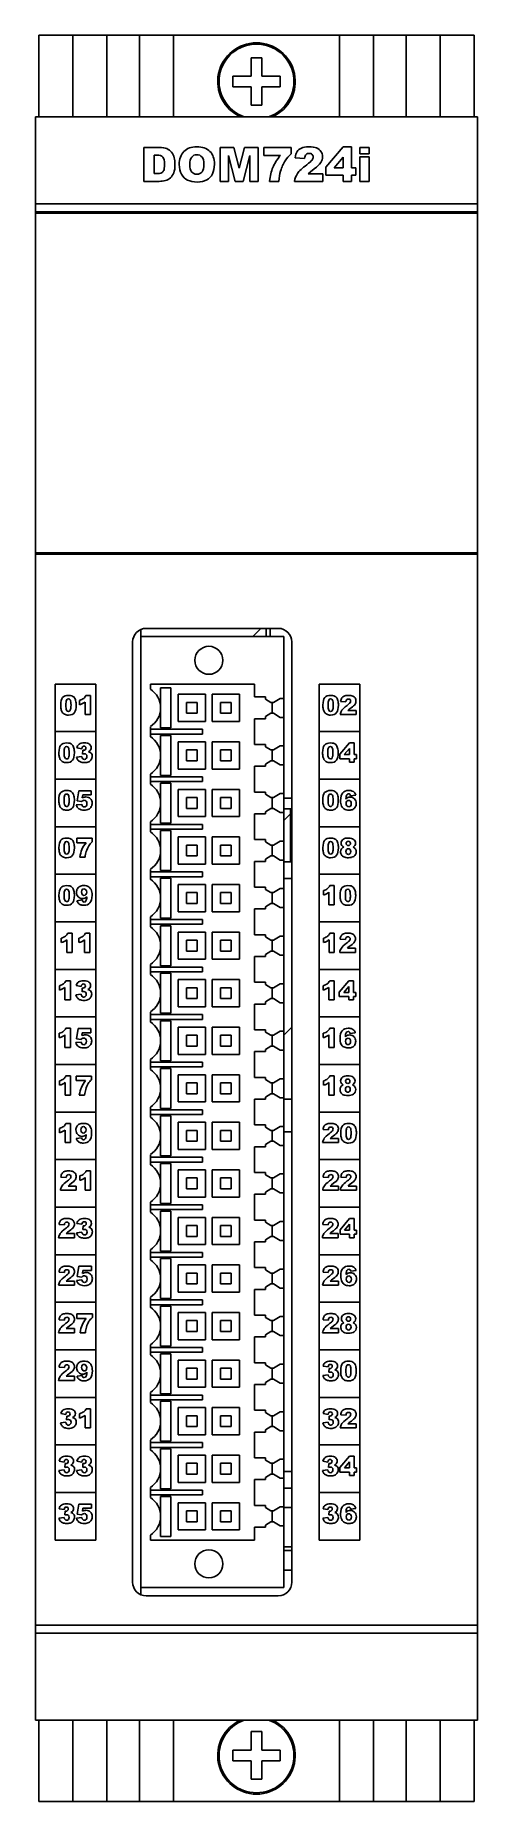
# Model space of a CAD drawing. Header units: millimetres. Extents: x 111 to 144, y 36 to 166.
import ezdxf

# ---------------------------------------------------------------- set-up
doc = ezdxf.new("R2010")
doc.units = ezdxf.units.MM
doc.header["$LTSCALE"] = 16.335
doc.layers.get('0').update_dxf_attribs({"linetype": 'CONTINUOUS'})

msp = doc.modelspace()

# ---------------------------------------------------------------- linework, layer by layer
at = {"linetype": 'Continuous'}
for p, q in [((111.25, 165.7), (111.25, 159.7)), ((143.25, 165.7), (111.25, 165.7)), ((113.75, 165.7), (113.75, 159.7)), ((116.25, 165.7), (116.25, 159.7)), ((118.65, 165.7), (118.65, 159.7)), ((121.15, 165.7), (121.15, 159.7)), ((133.35, 165.7), (133.35, 159.7)), ((135.85, 165.7), (135.85, 159.7)), ((138.25, 165.7), (138.25, 159.7)), ((140.75, 165.7), (140.75, 159.7)), ((143.25, 165.7), (143.25, 159.7)), ((126.85, 162.7), (126.85, 164.05)), ((126.85, 164.05), (127.65, 164.05)), ((127.65, 164.05), (127.65, 162.7)), ((125.5, 162.7), (125.5, 161.9)), ((125.5, 162.7), (126.85, 162.7)), ((127.65, 162.7), (129, 162.7)), ((129, 161.9), (129, 162.7)), ((125.5, 161.9), (126.85, 161.9)), ((126.85, 160.55), (126.85, 161.9)), ((127.65, 160.55), (127.65, 161.9)), ((129, 161.9), (127.65, 161.9)), ((127.65, 160.55), (126.85, 160.55)), ((111, 152.6), (111, 159.7)), ((143.5, 159.7), (111, 159.7)), ((143.5, 152.6), (143.5, 159.7)), ((118.96, 157.45), (118.96, 154.95)), ((120.11, 157.45), (118.96, 157.45)), ((124.57, 157.45), (124.57, 154.95)), ((125.59, 157.45), (124.57, 157.45)), ((125.98, 155.93), (125.59, 157.45)), ((126.37, 157.45), (125.98, 155.93)), ((127.38, 157.45), (126.37, 157.45)), ((127.38, 154.95), (127.38, 157.45)), ((127.78, 157.45), (127.78, 156.86)), ((129.8, 157.45), (127.78, 157.45)), ((129.8, 156.98), (129.8, 157.45)), ((133.62, 157.49), (132.35, 155.99)), ((134.22, 157.49), (133.62, 157.49)), ((134.22, 155.95), (134.22, 157.49)), ((134.84, 157.45), (134.84, 156.98)), ((135.54, 157.45), (134.84, 157.45)), ((135.54, 156.98), (135.54, 157.45)), ((119.74, 155.52), (119.74, 156.88)), ((119.74, 156.88), (119.93, 156.88)), ((125.2, 154.95), (125.2, 156.85)), ((125.2, 156.85), (125.69, 154.95)), ((126.26, 154.95), (126.75, 156.85)), ((126.75, 156.85), (126.75, 154.95)), ((127.78, 156.86), (129.01, 156.86)), ((130.09, 156.69), (130.79, 156.64)), ((132.95, 155.95), (133.62, 156.74)), ((133.62, 156.74), (133.62, 155.95)), ((134.84, 156.98), (135.54, 156.98)), ((134.84, 156.76), (134.84, 154.95)), ((135.54, 156.76), (134.84, 156.76)), ((135.54, 154.95), (135.54, 156.76)), ((118.96, 154.95), (120.11, 154.95)), ((119.93, 155.52), (119.74, 155.52)), ((124.57, 154.95), (125.2, 154.95)), ((125.69, 154.95), (126.26, 154.95)), ((126.75, 154.95), (127.38, 154.95)), ((128.2, 154.95), (128.89, 154.95)), ((130.04, 154.95), (132.13, 154.95)), ((131.04, 155.51), (131.21, 155.66)), ((132.13, 155.51), (131.04, 155.51)), ((131.21, 155.66), (131.49, 155.87)), ((132.13, 154.95), (132.13, 155.51)), ((132.35, 155.99), (132.35, 155.41)), ((132.35, 155.41), (133.62, 155.41)), ((133.62, 155.95), (132.95, 155.95)), ((133.62, 155.41), (133.62, 154.95)), ((133.62, 154.95), (134.22, 154.95)), ((134.54, 155.95), (134.22, 155.95)), ((134.22, 154.95), (134.22, 155.41)), ((134.22, 155.41), (134.54, 155.41)), ((134.54, 155.41), (134.54, 155.95)), ((134.84, 154.95), (135.54, 154.95)), ((143.5, 153.3), (111, 153.3)), ((111, 152.7), (143.5, 152.7)), ((111, 152.6), (111, 127.6)), ((143.5, 152.6), (111, 152.6)), ((118.8, 152.6), (118.9, 152.7)), ((126.71, 152.6), (126.81, 152.7)), ((134.61, 152.6), (134.71, 152.7)), ((142.51, 152.6), (142.61, 152.7)), ((143.5, 127.6), (143.5, 152.6)), ((111, 41.7), (111, 127.6)), ((111, 127.6), (143.5, 127.6)), ((111, 127.5), (143.5, 127.5)), ((117.41, 127.5), (117.51, 127.6)), ((125.31, 127.5), (125.41, 127.6)), ((133.22, 127.5), (133.32, 127.6)), ((141.12, 127.5), (141.22, 127.6)), ((143.5, 41.7), (143.5, 127.6)), ((118.15, 121.05), (118.15, 51.85)), ((118.75, 121.96), (118.75, 121.45)), ((118.75, 121.45), (118.75, 51.45)), ((129.25, 121.45), (118.75, 121.45)), ((128.85, 122.05), (119.15, 122.05)), ((126.98, 121.45), (127.58, 122.05)), ((127.95, 122.05), (127.95, 121.45)), ((128.25, 121.45), (128.25, 122.05)), ((129.25, 51.45), (129.25, 121.45)), ((129.85, 51.85), (129.85, 121.05)), ((112.45, 54.95), (112.45, 117.95)), ((115.45, 117.95), (112.45, 117.95)), ((115.04, 117.12), (114.72, 117.12)), ((115.04, 115.7), (115.04, 117.12)), ((115.45, 54.95), (115.45, 117.95)), ((119.45, 117.58), (119.45, 117.95)), ((119.45, 117.95), (127.1, 117.95)), ((120.2, 116.2), (120.2, 117.67)), ((120.2, 117.67), (120.95, 117.67)), ((120.95, 117.67), (120.95, 114.72)), ((121.5, 115.2), (121.5, 117.2)), ((123.5, 117.2), (121.5, 117.2)), ((123.5, 117.2), (123.5, 115.2)), ((124, 117.2), (124, 115.2)), ((126, 117.2), (124, 117.2)), ((126, 117.2), (126, 115.2)), ((127.1, 117), (127.1, 117.95)), ((131.85, 54.95), (131.85, 117.95)), ((134.85, 117.95), (131.85, 117.95)), ((134.85, 54.95), (134.85, 117.95)), ((114.24, 116.75), (114.24, 116.43)), ((114.65, 116.63), (114.65, 115.7)), ((120.2, 114.72), (120.2, 116.19)), ((122.1, 115.8), (122.1, 116.6)), ((122.1, 116.6), (122.9, 116.6)), ((122.9, 115.8), (122.1, 115.8)), ((122.9, 116.6), (122.9, 115.8)), ((124.6, 115.8), (124.6, 116.6)), ((124.6, 116.6), (125.4, 116.6)), ((125.4, 115.8), (124.6, 115.8)), ((125.4, 116.6), (125.4, 115.8)), ((127.1, 117), (127.9, 117)), ((127.9, 117), (127.9, 116.84)), ((127.9, 116.84), (128.3, 116.6)), ((128.3, 115.8), (127.9, 115.56)), ((128.3, 116.6), (128.5, 116.6)), ((128.5, 115.8), (128.3, 115.8)), ((128.4, 116.6), (128.4, 115.8)), ((128.5, 116.6), (129, 116.9)), ((129, 115.5), (128.5, 115.8)), ((129, 116.9), (129.25, 116.9)), ((133.43, 116.67), (133.82, 116.64)), ((133.96, 116.01), (134.06, 116.1)), ((134.57, 116.01), (133.96, 116.01)), ((134.06, 116.1), (134.21, 116.21)), ((134.57, 115.7), (134.57, 116.01)), ((115.45, 114.45), (112.45, 114.45)), ((114.65, 115.7), (115.04, 115.7)), ((119.45, 114.08), (119.45, 114.81)), ((119.45, 114.62), (123.28, 114.62)), ((120.95, 114.72), (120.2, 114.72)), ((123.5, 115.2), (121.5, 115.2)), ((123.28, 114.27), (123.28, 114.62)), ((126, 115.2), (124, 115.2)), ((127.1, 113.5), (127.1, 115.4)), ((127.9, 115.4), (127.1, 115.4)), ((127.9, 115.56), (127.9, 115.4)), ((129.25, 115.5), (129, 115.5)), ((134.85, 114.45), (131.85, 114.45)), ((133.41, 115.7), (134.57, 115.7)), ((114.04, 113.26), (114.41, 113.19)), ((123.28, 114.27), (119.45, 114.27)), ((120.2, 112.7), (120.2, 114.17)), ((120.2, 114.17), (120.95, 114.17)), ((120.95, 114.17), (120.95, 111.22)), ((121.5, 111.7), (121.5, 113.7)), ((123.5, 113.7), (121.5, 113.7)), ((123.5, 113.7), (123.5, 111.7)), ((124, 113.7), (124, 111.7)), ((126, 113.7), (124, 113.7)), ((126, 113.7), (126, 111.7)), ((127.1, 113.5), (127.9, 113.5)), ((127.9, 113.5), (127.9, 113.34)), ((127.9, 113.34), (128.3, 113.1)), ((128.5, 113.1), (129, 113.4)), ((129, 113.4), (129.25, 113.4)), ((134.08, 113.62), (133.37, 112.78)), ((133.7, 112.76), (134.08, 113.2)), ((134.42, 113.62), (134.08, 113.62)), ((134.08, 113.2), (134.08, 112.76)), ((134.42, 112.76), (134.42, 113.62)), ((114.41, 112.62), (114.02, 112.57)), ((114.49, 113.08), (114.47, 112.8)), ((114.54, 113.08), (114.49, 113.08)), ((120.2, 111.22), (120.2, 112.69)), ((122.1, 112.3), (122.1, 113.1)), ((122.1, 113.1), (122.9, 113.1)), ((122.9, 112.3), (122.1, 112.3)), ((122.9, 113.1), (122.9, 112.3)), ((124.6, 112.3), (124.6, 113.1)), ((124.6, 113.1), (125.4, 113.1)), ((125.4, 112.3), (124.6, 112.3)), ((125.4, 113.1), (125.4, 112.3)), ((127.1, 110), (127.1, 111.9)), ((127.9, 111.9), (127.1, 111.9)), ((128.3, 112.3), (127.9, 112.06)), ((127.9, 112.06), (127.9, 111.9)), ((128.3, 113.1), (128.5, 113.1)), ((128.5, 112.3), (128.3, 112.3)), ((128.4, 113.1), (128.4, 112.3)), ((129, 112), (128.5, 112.3)), ((129.25, 112), (129, 112)), ((133.37, 112.78), (133.37, 112.46)), ((133.37, 112.46), (134.08, 112.46)), ((134.08, 112.76), (133.7, 112.76)), ((134.08, 112.46), (134.08, 112.2)), ((134.08, 112.2), (134.42, 112.2)), ((134.59, 112.76), (134.42, 112.76)), ((134.42, 112.2), (134.42, 112.46)), ((134.42, 112.46), (134.59, 112.46)), ((134.59, 112.46), (134.59, 112.76)), ((115.45, 110.95), (112.45, 110.95)), ((119.45, 110.58), (119.45, 111.31)), ((119.45, 111.12), (123.28, 111.12)), ((123.28, 110.77), (119.45, 110.77)), ((120.95, 111.22), (120.2, 111.22)), ((120.2, 109.2), (120.2, 110.67)), ((120.2, 110.67), (120.95, 110.67)), ((120.95, 110.67), (120.95, 107.72)), ((123.5, 111.7), (121.5, 111.7)), ((123.28, 110.77), (123.28, 111.12)), ((126, 111.7), (124, 111.7)), ((134.85, 110.95), (131.85, 110.95)), ((114.19, 110.1), (114.06, 109.35)), ((114.06, 109.35), (114.39, 109.3)), ((115.11, 110.1), (114.19, 110.1)), ((114.45, 109.58), (114.48, 109.79)), ((114.48, 109.79), (115.11, 109.79)), ((115.11, 109.79), (115.11, 110.1)), ((121.5, 108.2), (121.5, 110.2)), ((123.5, 110.2), (121.5, 110.2)), ((122.1, 108.8), (122.1, 109.6)), ((122.1, 109.6), (122.9, 109.6)), ((122.9, 109.6), (122.9, 108.8)), ((123.5, 110.2), (123.5, 108.2)), ((124, 110.2), (124, 108.2)), ((126, 110.2), (124, 110.2)), ((124.6, 108.8), (124.6, 109.6)), ((124.6, 109.6), (125.4, 109.6)), ((125.4, 109.6), (125.4, 108.8)), ((126, 110.2), (126, 108.2)), ((127.1, 110), (127.9, 110)), ((127.9, 110), (127.9, 109.84)), ((127.9, 109.84), (128.3, 109.6)), ((128.3, 109.6), (128.5, 109.6)), ((128.4, 109.6), (128.4, 108.8)), ((128.5, 109.6), (129, 109.9)), ((129, 109.9), (129.25, 109.9)), ((129.85, 109.56), (129.25, 109.56)), ((134.16, 109.73), (134.55, 109.78)), ((114.41, 109.1), (114.01, 109.06)), ((120.2, 107.72), (120.2, 109.19)), ((123.5, 108.2), (121.5, 108.2)), ((122.9, 108.8), (122.1, 108.8)), ((126, 108.2), (124, 108.2)), ((125.4, 108.8), (124.6, 108.8)), ((127.1, 106.5), (127.1, 108.4)), ((127.9, 108.4), (127.1, 108.4)), ((128.3, 108.8), (127.9, 108.56)), ((127.9, 108.56), (127.9, 108.4)), ((128.5, 108.8), (128.3, 108.8)), ((129, 108.5), (128.5, 108.8)), ((129.25, 108.5), (129, 108.5)), ((129.25, 108.76), (129.85, 108.76)), ((129.25, 107.91), (129.75, 108.41)), ((129.75, 104.86), (129.75, 108.76)), ((115.45, 107.45), (112.45, 107.45)), ((119.45, 107.08), (119.45, 107.81)), ((119.45, 107.62), (123.28, 107.62)), ((123.28, 107.27), (119.45, 107.27)), ((120.95, 107.72), (120.2, 107.72)), ((120.2, 105.7), (120.2, 107.17)), ((120.2, 107.17), (120.95, 107.17)), ((120.95, 107.17), (120.95, 104.22)), ((121.5, 104.7), (121.5, 106.7)), ((123.5, 106.7), (121.5, 106.7)), ((123.28, 107.27), (123.28, 107.62)), ((123.5, 106.7), (123.5, 104.7)), ((124, 106.7), (124, 104.7)), ((126, 106.7), (124, 106.7)), ((126, 106.7), (126, 104.7)), ((134.85, 107.45), (131.85, 107.45)), ((114.04, 106.6), (114.04, 106.27)), ((115.17, 106.6), (114.04, 106.6)), ((114.04, 106.27), (114.73, 106.27)), ((115.17, 106.33), (115.17, 106.6)), ((120.2, 104.22), (120.2, 105.69)), ((122.1, 105.3), (122.1, 106.1)), ((122.1, 106.1), (122.9, 106.1)), ((122.9, 106.1), (122.9, 105.3)), ((124.6, 105.3), (124.6, 106.1)), ((124.6, 106.1), (125.4, 106.1)), ((125.4, 106.1), (125.4, 105.3)), ((127.1, 106.5), (127.9, 106.5)), ((127.9, 106.5), (127.9, 106.34)), ((127.9, 106.34), (128.3, 106.1)), ((128.3, 106.1), (128.5, 106.1)), ((128.4, 106.1), (128.4, 105.3)), ((128.5, 106.1), (129, 106.4)), ((129, 106.4), (129.25, 106.4)), ((114.27, 105.2), (114.66, 105.2)), ((119.45, 103.58), (119.45, 104.31)), ((119.45, 104.12), (123.28, 104.12)), ((120.95, 104.22), (120.2, 104.22)), ((123.5, 104.7), (121.5, 104.7)), ((122.9, 105.3), (122.1, 105.3)), ((123.28, 103.77), (123.28, 104.12)), ((126, 104.7), (124, 104.7)), ((125.4, 105.3), (124.6, 105.3)), ((127.1, 103), (127.1, 104.9)), ((127.9, 104.9), (127.1, 104.9)), ((128.3, 105.3), (127.9, 105.06)), ((127.9, 105.06), (127.9, 104.9)), ((128.5, 105.3), (128.3, 105.3)), ((129, 105), (128.5, 105.3)), ((129.25, 105), (129, 105)), ((129.25, 104.86), (129.85, 104.86)), ((115.45, 103.95), (112.45, 103.95)), ((123.28, 103.77), (119.45, 103.77)), ((120.2, 102.2), (120.2, 103.67)), ((120.2, 103.67), (120.95, 103.67)), ((120.95, 103.67), (120.95, 100.72)), ((121.5, 101.2), (121.5, 103.2)), ((123.5, 103.2), (121.5, 103.2)), ((123.5, 103.2), (123.5, 101.2)), ((124, 103.2), (124, 101.2)), ((126, 103.2), (124, 103.2)), ((126, 103.2), (126, 101.2)), ((127.1, 103), (127.9, 103)), ((127.9, 103), (127.9, 102.84)), ((127.9, 102.84), (128.3, 102.6)), ((128.5, 102.6), (129, 102.9)), ((129, 102.9), (129.25, 102.9)), ((129.25, 103.65), (129.85, 103.65)), ((134.85, 103.95), (131.85, 103.95)), ((132.17, 102.75), (132.17, 102.43)), ((132.97, 103.12), (132.65, 103.12)), ((132.97, 101.7), (132.97, 103.12)), ((114.44, 102.06), (114.05, 102.01)), ((120.2, 100.72), (120.2, 102.19)), ((122.1, 101.8), (122.1, 102.6)), ((122.1, 102.6), (122.9, 102.6)), ((122.9, 101.8), (122.1, 101.8)), ((122.9, 102.6), (122.9, 101.8)), ((124.6, 101.8), (124.6, 102.6)), ((124.6, 102.6), (125.4, 102.6)), ((125.4, 101.8), (124.6, 101.8)), ((125.4, 102.6), (125.4, 101.8)), ((128.3, 101.8), (127.9, 101.56)), ((127.9, 101.56), (127.9, 101.4)), ((128.3, 102.6), (128.5, 102.6)), ((128.5, 101.8), (128.3, 101.8)), ((128.4, 102.6), (128.4, 101.8)), ((129, 101.5), (128.5, 101.8)), ((129.25, 101.5), (129, 101.5)), ((132.57, 102.63), (132.57, 101.7)), ((132.57, 101.7), (132.97, 101.7)), ((115.45, 100.45), (112.45, 100.45)), ((119.45, 100.08), (119.45, 100.81)), ((119.45, 100.62), (123.28, 100.62)), ((123.28, 100.27), (119.45, 100.27)), ((120.95, 100.72), (120.2, 100.72)), ((120.2, 98.7), (120.2, 100.17)), ((120.2, 100.17), (120.95, 100.17)), ((120.95, 100.17), (120.95, 97.22)), ((123.5, 101.2), (121.5, 101.2)), ((123.28, 100.27), (123.28, 100.62)), ((126, 101.2), (124, 101.2)), ((127.1, 99.5), (127.1, 101.4)), ((127.9, 101.4), (127.1, 101.4)), ((131.85, 100.45), (134.85, 100.45)), ((112.9, 99.25), (112.9, 98.93)), ((113.31, 99.13), (113.31, 98.2)), ((113.7, 99.62), (113.38, 99.62)), ((113.7, 98.2), (113.7, 99.62)), ((114.2, 99.25), (114.2, 98.93)), ((114.61, 99.13), (114.61, 98.2)), ((115, 99.62), (114.68, 99.62)), ((115, 98.2), (115, 99.62)), ((121.5, 97.7), (121.5, 99.7)), ((123.5, 99.7), (121.5, 99.7)), ((122.1, 98.3), (122.1, 99.1)), ((122.1, 99.1), (122.9, 99.1)), ((122.9, 99.1), (122.9, 98.3)), ((123.5, 99.7), (123.5, 97.7)), ((124, 99.7), (124, 97.7)), ((126, 99.7), (124, 99.7)), ((124.6, 98.3), (124.6, 99.1)), ((124.6, 99.1), (125.4, 99.1)), ((125.4, 99.1), (125.4, 98.3)), ((126, 99.7), (126, 97.7)), ((127.1, 99.5), (127.9, 99.5)), ((127.9, 99.5), (127.9, 99.34)), ((127.9, 99.34), (128.3, 99.1)), ((128.3, 99.1), (128.5, 99.1)), ((128.4, 99.1), (128.4, 98.3)), ((128.5, 99.1), (129, 99.4)), ((129, 99.4), (129.25, 99.4)), ((132.17, 99.25), (132.17, 98.93)), ((132.58, 99.13), (132.58, 98.2)), ((132.97, 99.62), (132.65, 99.62)), ((132.97, 98.2), (132.97, 99.62)), ((133.39, 99.17), (133.78, 99.14)), ((113.31, 98.2), (113.7, 98.2)), ((114.61, 98.2), (115, 98.2)), ((120.2, 97.22), (120.2, 98.69)), ((123.5, 97.7), (121.5, 97.7)), ((122.9, 98.3), (122.1, 98.3)), ((126, 97.7), (124, 97.7)), ((125.4, 98.3), (124.6, 98.3)), ((127.1, 96), (127.1, 97.9)), ((127.9, 97.9), (127.1, 97.9)), ((128.3, 98.3), (127.9, 98.06)), ((127.9, 98.06), (127.9, 97.9)), ((128.5, 98.3), (128.3, 98.3)), ((129, 98), (128.5, 98.3)), ((129.25, 98), (129, 98)), ((132.58, 98.2), (132.97, 98.2)), ((133.37, 98.2), (134.53, 98.2)), ((133.93, 98.51), (134.02, 98.6)), ((134.53, 98.51), (133.93, 98.51)), ((134.02, 98.6), (134.18, 98.71)), ((134.53, 98.2), (134.53, 98.51)), ((115.45, 96.95), (112.45, 96.95)), ((119.45, 96.58), (119.45, 97.31)), ((119.45, 97.12), (123.28, 97.12)), ((123.28, 96.77), (119.45, 96.77)), ((120.95, 97.22), (120.2, 97.22)), ((120.2, 95.2), (120.2, 96.67)), ((120.2, 96.67), (120.95, 96.67)), ((120.95, 96.67), (120.95, 93.72)), ((123.28, 96.77), (123.28, 97.12)), ((134.85, 96.95), (131.85, 96.95)), ((112.77, 95.75), (112.77, 95.43)), ((113.17, 95.63), (113.17, 94.7)), ((113.57, 96.12), (113.25, 96.12)), ((113.57, 94.7), (113.57, 96.12)), ((114.37, 95.12), (113.98, 95.07)), ((114, 95.76), (114.37, 95.69)), ((114.45, 95.58), (114.43, 95.3)), ((114.5, 95.58), (114.45, 95.58)), ((120.2, 93.72), (120.2, 95.19)), ((121.5, 94.2), (121.5, 96.2)), ((123.5, 96.2), (121.5, 96.2)), ((122.1, 94.8), (122.1, 95.6)), ((122.1, 95.6), (122.9, 95.6)), ((122.9, 95.6), (122.9, 94.8)), ((123.5, 96.2), (123.5, 94.2)), ((124, 96.2), (124, 94.2)), ((126, 96.2), (124, 96.2)), ((124.6, 94.8), (124.6, 95.6)), ((124.6, 95.6), (125.4, 95.6)), ((125.4, 95.6), (125.4, 94.8)), ((126, 96.2), (126, 94.2)), ((127.1, 96), (127.9, 96)), ((127.9, 96), (127.9, 95.84)), ((127.9, 95.84), (128.3, 95.6)), ((128.3, 95.6), (128.5, 95.6)), ((128.4, 95.6), (128.4, 94.8)), ((128.5, 95.6), (129, 95.9)), ((129, 95.9), (129.25, 95.9)), ((132.15, 95.75), (132.15, 95.43)), ((132.56, 95.63), (132.56, 94.7)), ((132.95, 96.12), (132.63, 96.12)), ((132.95, 94.7), (132.95, 96.12)), ((134.04, 96.12), (133.33, 95.28)), ((133.33, 95.28), (133.33, 94.96)), ((133.33, 94.96), (134.04, 94.96)), ((133.66, 95.26), (134.04, 95.7)), ((134.04, 95.26), (133.66, 95.26)), ((134.38, 96.12), (134.04, 96.12)), ((134.04, 95.7), (134.04, 95.26)), ((134.04, 94.96), (134.04, 94.7)), ((134.38, 95.26), (134.38, 96.12)), ((134.55, 95.26), (134.38, 95.26)), ((134.38, 94.96), (134.55, 94.96)), ((134.38, 94.7), (134.38, 94.96)), ((134.55, 94.96), (134.55, 95.26)), ((113.17, 94.7), (113.57, 94.7)), ((119.45, 93.08), (119.45, 93.81)), ((119.45, 93.62), (123.28, 93.62)), ((120.95, 93.72), (120.2, 93.72)), ((123.5, 94.2), (121.5, 94.2)), ((122.9, 94.8), (122.1, 94.8)), ((123.28, 93.27), (123.28, 93.62)), ((126, 94.2), (124, 94.2)), ((125.4, 94.8), (124.6, 94.8)), ((127.9, 94.4), (127.1, 94.4)), ((127.1, 92.5), (127.1, 94.4)), ((128.3, 94.8), (127.9, 94.56)), ((127.9, 94.56), (127.9, 94.4)), ((128.5, 94.8), (128.3, 94.8)), ((129, 94.5), (128.5, 94.8)), ((129.25, 94.5), (129, 94.5)), ((132.56, 94.7), (132.95, 94.7)), ((134.04, 94.7), (134.38, 94.7)), ((115.45, 93.45), (112.45, 93.45)), ((113.57, 92.62), (113.24, 92.62)), ((113.57, 91.2), (113.57, 92.62)), ((114.15, 92.6), (114.02, 91.85)), ((115.07, 92.6), (114.15, 92.6)), ((115.07, 92.29), (115.07, 92.6)), ((123.28, 93.27), (119.45, 93.27)), ((120.2, 91.7), (120.2, 93.17)), ((120.2, 93.17), (120.95, 93.17)), ((120.95, 93.17), (120.95, 90.22)), ((121.5, 90.7), (121.5, 92.7)), ((123.5, 92.7), (121.5, 92.7)), ((123.5, 92.7), (123.5, 90.7)), ((124, 92.7), (124, 90.7)), ((126, 92.7), (124, 92.7)), ((126, 92.7), (126, 90.7)), ((127.1, 92.5), (127.9, 92.5)), ((127.9, 92.5), (127.9, 92.34)), ((127.9, 92.34), (128.3, 92.1)), ((128.5, 92.1), (129, 92.4)), ((129, 92.4), (129.25, 92.4)), ((129.25, 92.11), (129.85, 92.71)), ((131.85, 93.45), (134.85, 93.45)), ((132.96, 92.62), (132.64, 92.62)), ((132.96, 91.2), (132.96, 92.62)), ((112.76, 92.25), (112.76, 91.93)), ((113.17, 92.13), (113.17, 91.2)), ((113.17, 91.2), (113.57, 91.2)), ((114.37, 91.6), (113.97, 91.56)), ((114.02, 91.85), (114.36, 91.8)), ((114.41, 92.08), (114.44, 92.29)), ((114.44, 92.29), (115.07, 92.29)), ((120.2, 90.22), (120.2, 91.69)), ((122.1, 92.1), (122.9, 92.1)), ((122.1, 91.3), (122.1, 92.1)), ((122.9, 91.3), (122.1, 91.3)), ((122.9, 92.1), (122.9, 91.3)), ((124.6, 92.1), (125.4, 92.1)), ((124.6, 91.3), (124.6, 92.1)), ((125.4, 91.3), (124.6, 91.3)), ((125.4, 92.1), (125.4, 91.3)), ((128.3, 91.3), (127.9, 91.06)), ((127.9, 91.06), (127.9, 90.9)), ((128.3, 92.1), (128.5, 92.1)), ((128.5, 91.3), (128.3, 91.3)), ((128.4, 92.1), (128.4, 91.3)), ((129, 91), (128.5, 91.3)), ((132.16, 92.25), (132.16, 91.93)), ((132.57, 92.13), (132.57, 91.2)), ((132.57, 91.2), (132.96, 91.2)), ((134.12, 92.23), (134.51, 92.28)), ((115.45, 89.95), (112.45, 89.95)), ((119.45, 89.58), (119.45, 90.31)), ((119.45, 90.12), (123.28, 90.12)), ((123.28, 89.77), (119.45, 89.77)), ((120.95, 90.22), (120.2, 90.22)), ((123.5, 90.7), (121.5, 90.7)), ((123.28, 89.77), (123.28, 90.12)), ((126, 90.7), (124, 90.7)), ((127.9, 90.9), (127.1, 90.9)), ((127.1, 89), (127.1, 90.9)), ((129.25, 91), (129, 91)), ((134.85, 89.95), (131.85, 89.95)), ((112.77, 88.75), (112.77, 88.43)), ((113.18, 88.63), (113.18, 87.7)), ((113.57, 89.12), (113.25, 89.12)), ((113.57, 87.7), (113.57, 89.12)), ((114, 89.1), (114, 88.77)), ((115.13, 89.1), (114, 89.1)), ((114, 88.77), (114.69, 88.77)), ((115.13, 88.83), (115.13, 89.1)), ((120.2, 89.67), (120.95, 89.67)), ((120.2, 88.2), (120.2, 89.67)), ((120.95, 89.67), (120.95, 86.72)), ((123.5, 89.2), (121.5, 89.2)), ((121.5, 87.2), (121.5, 89.2)), ((122.1, 88.6), (122.9, 88.6)), ((122.1, 87.8), (122.1, 88.6)), ((122.9, 88.6), (122.9, 87.8)), ((123.5, 89.2), (123.5, 87.2)), ((126, 89.2), (124, 89.2)), ((124, 89.2), (124, 87.2)), ((124.6, 88.6), (125.4, 88.6)), ((124.6, 87.8), (124.6, 88.6)), ((125.4, 88.6), (125.4, 87.8)), ((126, 89.2), (126, 87.2)), ((127.1, 89), (127.9, 89)), ((127.9, 89), (127.9, 88.84)), ((127.9, 88.84), (128.3, 88.6)), ((128.3, 88.6), (128.5, 88.6)), ((128.4, 88.6), (128.4, 87.8)), ((128.5, 88.6), (129, 88.9)), ((129, 88.9), (129.25, 88.9)), ((132.17, 88.75), (132.17, 88.43)), ((132.57, 88.63), (132.57, 87.7)), ((132.97, 89.12), (132.65, 89.12)), ((132.97, 87.7), (132.97, 89.12)), ((113.18, 87.7), (113.57, 87.7)), ((114.23, 87.7), (114.62, 87.7)), ((120.2, 86.72), (120.2, 88.19)), ((123.5, 87.2), (121.5, 87.2)), ((122.9, 87.8), (122.1, 87.8)), ((126, 87.2), (124, 87.2)), ((125.4, 87.8), (124.6, 87.8)), ((127.9, 87.4), (127.1, 87.4)), ((127.1, 85.5), (127.1, 87.4)), ((128.3, 87.8), (127.9, 87.56)), ((127.9, 87.56), (127.9, 87.4)), ((128.5, 87.8), (128.3, 87.8)), ((129, 87.5), (128.5, 87.8)), ((129.25, 87.5), (129, 87.5)), ((129.25, 87.4), (129.85, 87.4)), ((129.25, 87.4), (129.85, 87.4)), ((132.57, 87.7), (132.97, 87.7)), ((112.45, 86.45), (115.45, 86.45)), ((119.45, 86.08), (119.45, 86.81)), ((119.45, 86.62), (123.28, 86.62)), ((123.28, 86.27), (119.45, 86.27)), ((120.95, 86.72), (120.2, 86.72)), ((120.2, 86.17), (120.95, 86.17)), ((120.2, 84.7), (120.2, 86.17)), ((120.95, 86.17), (120.95, 83.22)), ((123.28, 86.27), (123.28, 86.62)), ((131.85, 86.45), (134.85, 86.45)), ((112.77, 85.25), (112.77, 84.93)), ((113.18, 85.13), (113.18, 84.2)), ((113.57, 85.62), (113.25, 85.62)), ((113.57, 84.2), (113.57, 85.62)), ((114.4, 84.56), (114.01, 84.51)), ((120.2, 83.22), (120.2, 84.69)), ((123.5, 85.7), (121.5, 85.7)), ((121.5, 83.7), (121.5, 85.7)), ((122.1, 85.1), (122.9, 85.1)), ((122.1, 84.3), (122.1, 85.1)), ((122.9, 85.1), (122.9, 84.3)), ((123.5, 85.7), (123.5, 83.7)), ((126, 85.7), (124, 85.7)), ((124, 85.7), (124, 83.7)), ((124.6, 85.1), (125.4, 85.1)), ((124.6, 84.3), (124.6, 85.1)), ((125.4, 85.1), (125.4, 84.3)), ((126, 85.7), (126, 83.7)), ((127.1, 85.5), (127.9, 85.5)), ((127.9, 85.5), (127.9, 85.34)), ((127.9, 85.34), (128.3, 85.1)), ((128.3, 85.1), (128.5, 85.1)), ((128.4, 85.1), (128.4, 84.3)), ((128.5, 85.1), (129, 85.4)), ((129, 85.4), (129.25, 85.4)), ((129.25, 85), (129.85, 85)), ((129.25, 85), (129.85, 85)), ((132.14, 85.17), (132.53, 85.14)), ((132.67, 84.51), (132.76, 84.6)), ((133.28, 84.51), (132.67, 84.51)), ((132.76, 84.6), (132.92, 84.71)), ((133.28, 84.2), (133.28, 84.51)), ((113.18, 84.2), (113.57, 84.2)), ((119.45, 82.58), (119.45, 83.31)), ((120.95, 83.22), (120.2, 83.22)), ((123.5, 83.7), (121.5, 83.7)), ((122.9, 84.3), (122.1, 84.3)), ((126, 83.7), (124, 83.7)), ((125.4, 84.3), (124.6, 84.3)), ((127.9, 83.9), (127.1, 83.9)), ((127.1, 82), (127.1, 83.9)), ((128.3, 84.3), (127.9, 84.06)), ((127.9, 84.06), (127.9, 83.9)), ((128.5, 84.3), (128.3, 84.3)), ((129, 84), (128.5, 84.3)), ((129.25, 84), (129, 84)), ((132.11, 84.2), (133.28, 84.2)), ((115.45, 82.95), (112.45, 82.95)), ((115.06, 82.12), (114.74, 82.12)), ((115.06, 80.7), (115.06, 82.12)), ((119.45, 83.12), (123.28, 83.12)), ((123.28, 82.77), (119.45, 82.77)), ((120.2, 82.67), (120.95, 82.67)), ((120.2, 81.2), (120.2, 82.67)), ((120.95, 82.67), (120.95, 79.72)), ((123.5, 82.2), (121.5, 82.2)), ((121.5, 80.2), (121.5, 82.2)), ((123.28, 82.77), (123.28, 83.12)), ((123.5, 82.2), (123.5, 80.2)), ((126, 82.2), (124, 82.2)), ((124, 82.2), (124, 80.2)), ((126, 82.2), (126, 80.2)), ((127.1, 82), (127.9, 82)), ((127.9, 82), (127.9, 81.84)), ((134.85, 82.95), (131.85, 82.95)), ((112.84, 80.7), (114.01, 80.7)), ((112.87, 81.67), (113.26, 81.64)), ((113.4, 81.01), (113.5, 81.1)), ((114.01, 81.01), (113.4, 81.01)), ((113.5, 81.1), (113.65, 81.21)), ((114.01, 80.7), (114.01, 81.01)), ((114.26, 81.75), (114.26, 81.43)), ((114.66, 81.63), (114.66, 80.7)), ((114.66, 80.7), (115.06, 80.7)), ((120.2, 79.72), (120.2, 81.19)), ((122.1, 81.6), (122.9, 81.6)), ((122.1, 80.8), (122.1, 81.6)), ((122.9, 80.8), (122.1, 80.8)), ((122.9, 81.6), (122.9, 80.8)), ((124.6, 81.6), (125.4, 81.6)), ((124.6, 80.8), (124.6, 81.6)), ((125.4, 80.8), (124.6, 80.8)), ((125.4, 81.6), (125.4, 80.8)), ((127.9, 81.84), (128.3, 81.6)), ((128.3, 80.8), (127.9, 80.56)), ((128.3, 81.6), (128.5, 81.6)), ((128.5, 80.8), (128.3, 80.8)), ((128.4, 81.6), (128.4, 80.8)), ((128.5, 81.6), (129, 81.9)), ((129, 80.5), (128.5, 80.8)), ((129, 81.9), (129.25, 81.9)), ((132.12, 80.7), (133.28, 80.7)), ((132.14, 81.67), (132.53, 81.64)), ((132.67, 81.01), (132.77, 81.1)), ((133.28, 81.01), (132.67, 81.01)), ((132.77, 81.1), (132.92, 81.21)), ((133.28, 80.7), (133.28, 81.01)), ((133.42, 80.7), (134.59, 80.7)), ((133.45, 81.67), (133.84, 81.64)), ((133.98, 81.01), (134.07, 81.1)), ((134.59, 81.01), (133.98, 81.01)), ((134.07, 81.1), (134.23, 81.21)), ((134.59, 80.7), (134.59, 81.01)), ((115.45, 79.45), (112.45, 79.45)), ((119.45, 79.08), (119.45, 79.81)), ((119.45, 79.62), (123.28, 79.62)), ((120.95, 79.72), (120.2, 79.72)), ((123.5, 80.2), (121.5, 80.2)), ((123.28, 79.27), (123.28, 79.62)), ((126, 80.2), (124, 80.2)), ((127.9, 80.4), (127.1, 80.4)), ((127.1, 78.5), (127.1, 80.4)), ((127.9, 80.56), (127.9, 80.4)), ((129.25, 80.5), (129, 80.5)), ((134.85, 79.45), (131.85, 79.45)), ((112.74, 78.17), (113.13, 78.14)), ((114.05, 78.26), (114.42, 78.19)), ((114.51, 78.08), (114.49, 77.8)), ((114.56, 78.08), (114.51, 78.08)), ((123.28, 79.27), (119.45, 79.27)), ((120.2, 79.17), (120.95, 79.17)), ((120.2, 77.7), (120.2, 79.17)), ((120.95, 79.17), (120.95, 76.22)), ((123.5, 78.7), (121.5, 78.7)), ((121.5, 76.7), (121.5, 78.7)), ((122.1, 78.1), (122.9, 78.1)), ((122.1, 77.3), (122.1, 78.1)), ((122.9, 78.1), (122.9, 77.3)), ((123.5, 78.7), (123.5, 76.7)), ((126, 78.7), (124, 78.7)), ((124, 78.7), (124, 76.7)), ((124.6, 78.1), (125.4, 78.1)), ((124.6, 77.3), (124.6, 78.1)), ((125.4, 78.1), (125.4, 77.3)), ((126, 78.7), (126, 76.7)), ((127.1, 78.5), (127.9, 78.5)), ((127.9, 78.5), (127.9, 78.34)), ((127.9, 78.34), (128.3, 78.1)), ((128.3, 78.1), (128.5, 78.1)), ((128.4, 78.1), (128.4, 77.3)), ((128.5, 78.1), (129, 78.4)), ((129, 78.4), (129.25, 78.4)), ((132.12, 78.17), (132.51, 78.14)), ((134.09, 78.62), (133.39, 77.78)), ((133.72, 77.76), (134.09, 78.2)), ((134.43, 78.62), (134.09, 78.62)), ((134.09, 78.2), (134.09, 77.76)), ((134.43, 77.76), (134.43, 78.62)), ((112.71, 77.2), (113.88, 77.2)), ((113.27, 77.51), (113.36, 77.6)), ((113.88, 77.51), (113.27, 77.51)), ((113.36, 77.6), (113.52, 77.71)), ((113.88, 77.2), (113.88, 77.51)), ((114.42, 77.62), (114.03, 77.57)), ((120.2, 76.22), (120.2, 77.69)), ((122.9, 77.3), (122.1, 77.3)), ((125.4, 77.3), (124.6, 77.3)), ((127.9, 76.9), (127.1, 76.9)), ((127.1, 75), (127.1, 76.9)), ((128.3, 77.3), (127.9, 77.06)), ((127.9, 77.06), (127.9, 76.9)), ((128.5, 77.3), (128.3, 77.3)), ((129, 77), (128.5, 77.3)), ((129.25, 77), (129, 77)), ((132.09, 77.2), (133.26, 77.2)), ((132.65, 77.51), (132.75, 77.6)), ((133.26, 77.51), (132.65, 77.51)), ((132.75, 77.6), (132.9, 77.71)), ((133.26, 77.2), (133.26, 77.51)), ((133.39, 77.78), (133.39, 77.46)), ((133.39, 77.46), (134.09, 77.46)), ((134.09, 77.76), (133.72, 77.76)), ((134.09, 77.46), (134.09, 77.2)), ((134.09, 77.2), (134.43, 77.2)), ((134.61, 77.76), (134.43, 77.76)), ((134.43, 77.46), (134.61, 77.46)), ((134.43, 77.2), (134.43, 77.46)), ((134.61, 77.46), (134.61, 77.76)), ((115.45, 75.95), (112.45, 75.95)), ((119.45, 75.58), (119.45, 76.31)), ((119.45, 76.12), (123.28, 76.12)), ((123.28, 75.77), (119.45, 75.77)), ((120.95, 76.22), (120.2, 76.22)), ((120.2, 75.67), (120.95, 75.67)), ((120.2, 74.2), (120.2, 75.67)), ((120.95, 75.67), (120.95, 72.72)), ((123.5, 76.7), (121.5, 76.7)), ((123.28, 75.77), (123.28, 76.12)), ((126, 76.7), (124, 76.7)), ((131.85, 75.95), (134.85, 75.95)), ((112.74, 74.67), (113.13, 74.64)), ((113.36, 74.1), (113.52, 74.21)), ((114.42, 74.1), (114.03, 74.06)), ((114.2, 75.1), (114.08, 74.35)), ((114.08, 74.35), (114.41, 74.3)), ((115.12, 75.1), (114.2, 75.1)), ((114.47, 74.58), (114.5, 74.79)), ((114.5, 74.79), (115.12, 74.79)), ((115.12, 74.79), (115.12, 75.1)), ((120.2, 72.72), (120.2, 74.19)), ((123.5, 75.2), (121.5, 75.2)), ((121.5, 73.2), (121.5, 75.2)), ((122.1, 74.6), (122.9, 74.6)), ((122.1, 73.8), (122.1, 74.6)), ((122.9, 74.6), (122.9, 73.8)), ((123.5, 75.2), (123.5, 73.2)), ((126, 75.2), (124, 75.2)), ((124, 75.2), (124, 73.2)), ((124.6, 74.6), (125.4, 74.6)), ((124.6, 73.8), (124.6, 74.6)), ((125.4, 74.6), (125.4, 73.8)), ((126, 75.2), (126, 73.2)), ((127.1, 75), (127.9, 75)), ((127.9, 75), (127.9, 74.84)), ((127.9, 74.84), (128.3, 74.6)), ((128.3, 74.6), (128.5, 74.6)), ((128.4, 74.6), (128.4, 73.8)), ((128.5, 74.6), (129, 74.9)), ((129, 74.9), (129.25, 74.9)), ((132.14, 74.67), (132.52, 74.64)), ((132.76, 74.1), (132.92, 74.21)), ((134.18, 74.73), (134.57, 74.78)), ((112.71, 73.7), (113.88, 73.7)), ((113.27, 74.01), (113.36, 74.1)), ((113.88, 74.01), (113.27, 74.01)), ((113.88, 73.7), (113.88, 74.01)), ((119.45, 72.08), (119.45, 72.81)), ((123.5, 73.2), (121.5, 73.2)), ((122.9, 73.8), (122.1, 73.8)), ((126, 73.2), (124, 73.2)), ((125.4, 73.8), (124.6, 73.8)), ((127.9, 73.4), (127.1, 73.4)), ((127.1, 71.5), (127.1, 73.4)), ((128.3, 73.8), (127.9, 73.56)), ((127.9, 73.56), (127.9, 73.4)), ((128.5, 73.8), (128.3, 73.8)), ((129, 73.5), (128.5, 73.8)), ((129.25, 73.5), (129, 73.5)), ((132.11, 73.7), (133.27, 73.7)), ((132.67, 74.01), (132.76, 74.1)), ((133.27, 74.01), (132.67, 74.01)), ((133.27, 73.7), (133.27, 74.01)), ((115.45, 72.45), (112.45, 72.45)), ((115.19, 71.6), (114.05, 71.6)), ((114.05, 71.6), (114.05, 71.27)), ((115.19, 71.33), (115.19, 71.6)), ((119.45, 72.62), (123.28, 72.62)), ((123.28, 72.27), (119.45, 72.27)), ((120.95, 72.72), (120.2, 72.72)), ((120.2, 72.17), (120.95, 72.17)), ((120.2, 70.7), (120.2, 72.17)), ((120.95, 72.17), (120.95, 69.22)), ((123.5, 71.7), (121.5, 71.7)), ((121.5, 69.7), (121.5, 71.7)), ((123.28, 72.27), (123.28, 72.62)), ((123.5, 71.7), (123.5, 69.7)), ((126, 71.7), (124, 71.7)), ((124, 71.7), (124, 69.7)), ((126, 71.7), (126, 69.7)), ((134.85, 72.45), (131.85, 72.45)), ((112.74, 71.17), (113.13, 71.14)), ((113.27, 70.51), (113.37, 70.6)), ((113.88, 70.51), (113.27, 70.51)), ((113.37, 70.6), (113.52, 70.71)), ((113.88, 70.2), (113.88, 70.51)), ((114.05, 71.27), (114.74, 71.27)), ((120.2, 69.22), (120.2, 70.69)), ((122.1, 71.1), (122.9, 71.1)), ((122.1, 70.3), (122.1, 71.1)), ((122.9, 70.3), (122.1, 70.3)), ((122.9, 71.1), (122.9, 70.3)), ((124.6, 71.1), (125.4, 71.1)), ((124.6, 70.3), (124.6, 71.1)), ((125.4, 70.3), (124.6, 70.3)), ((125.4, 71.1), (125.4, 70.3)), ((127.1, 71.5), (127.9, 71.5)), ((127.9, 71.5), (127.9, 71.34)), ((127.9, 71.34), (128.3, 71.1)), ((128.3, 70.3), (127.9, 70.06)), ((128.3, 71.1), (128.5, 71.1)), ((128.5, 70.3), (128.3, 70.3)), ((128.4, 71.1), (128.4, 70.3)), ((128.5, 71.1), (129, 71.4)), ((129, 70), (128.5, 70.3)), ((129, 71.4), (129.25, 71.4)), ((132.14, 71.17), (132.53, 71.14)), ((132.67, 70.51), (132.76, 70.6)), ((133.28, 70.51), (132.67, 70.51)), ((132.76, 70.6), (132.92, 70.71)), ((133.28, 70.2), (133.28, 70.51)), ((115.45, 68.95), (112.45, 68.95)), ((112.71, 70.2), (113.88, 70.2)), ((114.29, 70.2), (114.68, 70.2)), ((119.45, 68.58), (119.45, 69.31)), ((119.45, 69.12), (123.28, 69.12)), ((120.95, 69.22), (120.2, 69.22)), ((123.5, 69.7), (121.5, 69.7)), ((123.28, 68.77), (123.28, 69.12)), ((126, 69.7), (124, 69.7)), ((127.9, 69.9), (127.1, 69.9)), ((127.1, 68), (127.1, 69.9)), ((127.9, 70.06), (127.9, 69.9)), ((129.25, 70), (129, 70)), ((134.85, 68.95), (131.85, 68.95)), ((132.11, 70.2), (133.28, 70.2)), ((112.74, 67.67), (113.13, 67.64)), ((123.28, 68.77), (119.45, 68.77)), ((120.2, 68.67), (120.95, 68.67)), ((120.2, 67.2), (120.2, 68.67)), ((120.95, 68.67), (120.95, 65.72)), ((123.5, 68.2), (121.5, 68.2)), ((121.5, 66.2), (121.5, 68.2)), ((123.5, 68.2), (123.5, 66.2)), ((126, 68.2), (124, 68.2)), ((124, 68.2), (124, 66.2)), ((126, 68.2), (126, 66.2)), ((127.1, 68), (127.9, 68)), ((127.9, 68), (127.9, 67.84)), ((127.9, 67.84), (128.3, 67.6)), ((128.5, 67.6), (129, 67.9)), ((129, 67.9), (129.25, 67.9)), ((132.14, 67.76), (132.51, 67.69)), ((112.71, 66.7), (113.88, 66.7)), ((113.27, 67.01), (113.37, 67.1)), ((113.88, 67.01), (113.27, 67.01)), ((113.37, 67.1), (113.52, 67.21)), ((113.88, 66.7), (113.88, 67.01)), ((114.45, 67.06), (114.06, 67.01)), ((120.2, 65.72), (120.2, 67.19)), ((122.1, 67.6), (122.9, 67.6)), ((122.1, 66.8), (122.1, 67.6)), ((122.9, 66.8), (122.1, 66.8)), ((122.9, 67.6), (122.9, 66.8)), ((124.6, 67.6), (125.4, 67.6)), ((124.6, 66.8), (124.6, 67.6)), ((125.4, 66.8), (124.6, 66.8)), ((125.4, 67.6), (125.4, 66.8)), ((127.9, 66.4), (127.1, 66.4)), ((127.1, 64.5), (127.1, 66.4)), ((128.3, 66.8), (127.9, 66.56)), ((127.9, 66.56), (127.9, 66.4)), ((128.3, 67.6), (128.5, 67.6)), ((128.5, 66.8), (128.3, 66.8)), ((128.4, 67.6), (128.4, 66.8)), ((129, 66.5), (128.5, 66.8)), ((129.25, 66.5), (129, 66.5)), ((132.51, 67.12), (132.12, 67.07)), ((132.59, 67.58), (132.57, 67.3)), ((132.64, 67.58), (132.59, 67.58)), ((112.45, 65.45), (115.45, 65.45)), ((119.45, 65.08), (119.45, 65.81)), ((119.45, 65.62), (123.28, 65.62)), ((123.28, 65.27), (119.45, 65.27)), ((120.95, 65.72), (120.2, 65.72)), ((120.2, 65.17), (120.95, 65.17)), ((120.2, 63.7), (120.2, 65.17)), ((120.95, 65.17), (120.95, 62.22)), ((123.5, 66.2), (121.5, 66.2)), ((123.28, 65.27), (123.28, 65.62)), ((126, 66.2), (124, 66.2)), ((131.85, 65.45), (134.85, 65.45)), ((112.87, 64.26), (113.24, 64.19)), ((113.32, 64.08), (113.3, 63.8)), ((113.38, 64.08), (113.32, 64.08)), ((114.25, 64.25), (114.25, 63.93)), ((114.66, 64.13), (114.66, 63.2)), ((115.05, 64.62), (114.73, 64.62)), ((115.05, 63.2), (115.05, 64.62)), ((123.5, 64.7), (121.5, 64.7)), ((121.5, 62.7), (121.5, 64.7)), ((122.1, 64.1), (122.9, 64.1)), ((122.1, 63.3), (122.1, 64.1)), ((122.9, 64.1), (122.9, 63.3)), ((123.5, 64.7), (123.5, 62.7)), ((126, 64.7), (124, 64.7)), ((124, 64.7), (124, 62.7)), ((124.6, 64.1), (125.4, 64.1)), ((124.6, 63.3), (124.6, 64.1)), ((125.4, 64.1), (125.4, 63.3)), ((126, 64.7), (126, 62.7)), ((127.1, 64.5), (127.9, 64.5)), ((127.9, 64.5), (127.9, 64.34)), ((127.9, 64.34), (128.3, 64.1)), ((128.3, 64.1), (128.5, 64.1)), ((128.4, 64.1), (128.4, 63.3)), ((128.5, 64.1), (129, 64.4)), ((129, 64.4), (129.25, 64.4)), ((132.14, 64.26), (132.51, 64.19)), ((132.6, 64.08), (132.58, 63.8)), ((132.65, 64.08), (132.6, 64.08)), ((133.44, 64.17), (133.83, 64.14)), ((134.06, 63.6), (134.22, 63.71)), ((113.24, 63.62), (112.85, 63.57)), ((114.66, 63.2), (115.05, 63.2)), ((120.2, 62.22), (120.2, 63.69)), ((123.5, 62.7), (121.5, 62.7)), ((122.9, 63.3), (122.1, 63.3)), ((126, 62.7), (124, 62.7)), ((125.4, 63.3), (124.6, 63.3)), ((127.9, 62.9), (127.1, 62.9)), ((127.1, 61), (127.1, 62.9)), ((128.3, 63.3), (127.9, 63.06)), ((127.9, 63.06), (127.9, 62.9)), ((128.5, 63.3), (128.3, 63.3)), ((129, 63), (128.5, 63.3)), ((129.25, 63), (129, 63)), ((132.51, 63.62), (132.12, 63.57)), ((133.41, 63.2), (134.58, 63.2)), ((133.97, 63.51), (134.06, 63.6)), ((134.58, 63.51), (133.97, 63.51)), ((134.58, 63.2), (134.58, 63.51)), ((115.45, 61.95), (112.45, 61.95)), ((119.45, 61.58), (119.45, 62.31)), ((119.45, 62.12), (123.28, 62.12)), ((123.28, 61.77), (119.45, 61.77)), ((120.95, 62.22), (120.2, 62.22)), ((120.2, 61.67), (120.95, 61.67)), ((120.2, 60.2), (120.2, 61.67)), ((120.95, 61.67), (120.95, 58.72)), ((123.5, 61.2), (121.5, 61.2)), ((121.5, 59.2), (121.5, 61.2)), ((123.28, 61.77), (123.28, 62.12)), ((123.5, 61.2), (123.5, 59.2)), ((126, 61.2), (124, 61.2)), ((124, 61.2), (124, 59.2)), ((126, 61.2), (126, 59.2)), ((134.85, 61.95), (131.85, 61.95)), ((134.09, 61.12), (133.38, 60.28)), ((134.42, 61.12), (134.09, 61.12)), ((134.42, 60.26), (134.42, 61.12)), ((113.11, 60.12), (112.72, 60.07)), ((112.74, 60.76), (113.11, 60.69)), ((113.19, 60.58), (113.17, 60.3)), ((113.24, 60.58), (113.19, 60.58)), ((114.41, 60.12), (114.02, 60.07)), ((114.05, 60.76), (114.41, 60.69)), ((114.5, 60.58), (114.48, 60.3)), ((114.55, 60.58), (114.5, 60.58)), ((120.2, 58.72), (120.2, 60.19)), ((122.1, 60.6), (122.9, 60.6)), ((122.1, 59.8), (122.1, 60.6)), ((122.9, 60.6), (122.9, 59.8)), ((124.6, 60.6), (125.4, 60.6)), ((124.6, 59.8), (124.6, 60.6)), ((125.4, 60.6), (125.4, 59.8)), ((127.1, 61), (127.9, 61)), ((127.9, 61), (127.9, 60.84)), ((127.9, 60.84), (128.3, 60.6)), ((128.3, 60.6), (128.5, 60.6)), ((128.4, 60.6), (128.4, 59.8)), ((128.5, 60.6), (129, 60.9)), ((129, 60.9), (129.25, 60.9)), ((129.85, 60), (129.25, 60)), ((129.85, 60), (129.25, 60)), ((132.49, 60.12), (132.1, 60.07)), ((132.12, 60.76), (132.49, 60.69)), ((132.57, 60.58), (132.55, 60.3)), ((132.62, 60.58), (132.57, 60.58)), ((133.38, 60.28), (133.38, 59.96)), ((133.38, 59.96), (134.09, 59.96)), ((133.71, 60.26), (134.09, 60.7)), ((134.09, 60.26), (133.71, 60.26)), ((134.09, 60.7), (134.09, 60.26)), ((134.09, 59.96), (134.09, 59.7)), ((134.6, 60.26), (134.42, 60.26)), ((134.42, 59.96), (134.6, 59.96)), ((134.42, 59.7), (134.42, 59.96)), ((134.6, 59.96), (134.6, 60.26)), ((119.45, 58.08), (119.45, 58.81)), ((119.45, 58.62), (123.28, 58.62)), ((120.95, 58.72), (120.2, 58.72)), ((123.5, 59.2), (121.5, 59.2)), ((122.9, 59.8), (122.1, 59.8)), ((123.28, 58.27), (123.28, 58.62)), ((126, 59.2), (124, 59.2)), ((125.4, 59.8), (124.6, 59.8)), ((127.9, 59.4), (127.1, 59.4)), ((127.1, 57.5), (127.1, 59.4)), ((128.3, 59.8), (127.9, 59.56)), ((127.9, 59.56), (127.9, 59.4)), ((128.5, 59.8), (128.3, 59.8)), ((129, 59.5), (128.5, 59.8)), ((129.25, 59.5), (129, 59.5)), ((129.85, 58.78), (129.25, 58.78)), ((134.09, 59.7), (134.42, 59.7)), ((115.45, 58.45), (112.45, 58.45)), ((112.74, 57.26), (113.11, 57.19)), ((114.19, 57.6), (114.07, 56.85)), ((115.12, 57.6), (114.19, 57.6)), ((114.46, 57.08), (114.49, 57.29)), ((114.49, 57.29), (115.12, 57.29)), ((115.12, 57.29), (115.12, 57.6)), ((123.28, 58.27), (119.45, 58.27)), ((120.2, 58.17), (120.95, 58.17)), ((120.2, 56.7), (120.2, 58.17)), ((120.95, 58.17), (120.95, 55.22)), ((123.5, 57.7), (121.5, 57.7)), ((121.5, 55.7), (121.5, 57.7)), ((123.5, 57.7), (123.5, 55.7)), ((126, 57.7), (124, 57.7)), ((124, 57.7), (124, 55.7)), ((126, 57.7), (126, 55.7)), ((127.1, 57.5), (127.9, 57.5)), ((127.9, 57.5), (127.9, 57.34)), ((127.9, 57.34), (128.3, 57.1)), ((128.5, 57.1), (129, 57.4)), ((129, 57.4), (129.25, 57.4)), ((129.85, 57.34), (129.25, 57.34)), ((134.85, 58.45), (131.85, 58.45)), ((132.14, 57.26), (132.5, 57.19)), ((134.17, 57.23), (134.56, 57.28)), ((113.11, 56.62), (112.72, 56.57)), ((113.19, 57.08), (113.17, 56.8)), ((113.24, 57.08), (113.19, 57.08)), ((114.41, 56.6), (114.02, 56.56)), ((114.07, 56.85), (114.4, 56.8)), ((120.2, 55.22), (120.2, 56.69)), ((122.1, 57.1), (122.9, 57.1)), ((122.1, 56.3), (122.1, 57.1)), ((122.9, 56.3), (122.1, 56.3)), ((122.9, 57.1), (122.9, 56.3)), ((124.6, 57.1), (125.4, 57.1)), ((124.6, 56.3), (124.6, 57.1)), ((125.4, 56.3), (124.6, 56.3)), ((125.4, 57.1), (125.4, 56.3)), ((128.3, 56.3), (127.9, 56.06)), ((127.9, 56.06), (127.9, 55.9)), ((128.3, 57.1), (128.5, 57.1)), ((128.5, 56.3), (128.3, 56.3)), ((128.4, 57.1), (128.4, 56.3)), ((129, 56), (128.5, 56.3)), ((129.25, 56), (129, 56)), ((132.5, 56.62), (132.12, 56.57)), ((132.59, 57.08), (132.57, 56.8)), ((132.64, 57.08), (132.59, 57.08)), ((115.45, 54.95), (112.45, 54.95)), ((119.45, 54.95), (119.45, 55.31)), ((119.45, 54.95), (127.1, 54.95)), ((120.95, 55.22), (120.2, 55.22)), ((123.5, 55.7), (121.5, 55.7)), ((126, 55.7), (124, 55.7)), ((127.9, 55.9), (127.1, 55.9)), ((127.1, 54.95), (127.1, 55.9)), ((134.85, 54.95), (131.85, 54.95)), ((129.85, 54.45), (129.25, 54.45)), ((129.25, 54.18), (129.85, 54.18)), ((129.25, 52.74), (129.85, 52.74)), ((129.25, 51.45), (118.75, 51.45)), ((118.75, 51.45), (118.75, 50.93)), ((119.15, 50.85), (128.85, 50.85)), ((143.5, 48.7), (111, 48.7)), ((143.5, 48.1), (111, 48.1)), ((143.5, 41.7), (111, 41.7)), ((111.25, 41.7), (111.25, 35.7)), ((113.75, 41.7), (113.75, 35.7)), ((116.25, 41.7), (116.25, 35.7)), ((118.65, 41.7), (118.65, 35.7)), ((121.15, 41.7), (121.15, 35.7)), ((133.35, 41.7), (133.35, 35.7)), ((135.85, 41.7), (135.85, 35.7)), ((138.25, 41.7), (138.25, 35.7)), ((140.75, 41.7), (140.75, 35.7)), ((143.25, 41.7), (143.25, 35.7)), ((126.85, 40.85), (127.65, 40.85)), ((126.85, 39.5), (126.85, 40.85)), ((127.65, 40.85), (127.65, 39.5)), ((125.5, 39.5), (126.85, 39.5)), ((125.5, 39.5), (125.5, 38.7)), ((127.65, 39.5), (129, 39.5)), ((129, 38.7), (129, 39.5)), ((125.5, 38.7), (126.85, 38.7)), ((126.85, 37.35), (126.85, 38.7)), ((129, 38.7), (127.65, 38.7)), ((127.65, 37.35), (127.65, 38.7)), ((127.65, 37.35), (126.85, 37.35)), ((143.25, 35.7), (111.25, 35.7))]:
    msp.add_line(p, q, dxfattribs=at)
for centre in [(123.75, 119.7), (123.75, 53.2)]:
    msp.add_circle(centre, 1.03, dxfattribs=at)
for centre, radius, start, end in [((127.25, 162.3), 2.85, 294.1365, 245.8635), ((127.25, 162.3), 2.75, 288.9617, 251.0383), ((112.8, 151.7), 1, 90, 115.6867), ((141.7, 151.7), 1, 64.3133, 90), ((112.8, 128.5), 1, 244.3133, 270), ((141.7, 128.5), 1, 270, 295.6867), ((119.15, 121.05), 1, 90, 180), ((128.85, 121.05), 1, 0, 90), ((118.55, 116.2), 1.65, 303.0557, 56.9443), ((118.55, 112.7), 1.65, 303.0557, 56.9443), ((118.55, 109.2), 1.65, 303.0557, 56.9443), ((118.55, 105.7), 1.65, 303.0557, 56.9443), ((134.01, 106.24), 1.07, 270.0061, 282.0044), ((118.55, 102.2), 1.65, 303.0557, 56.9443), ((118.55, 98.7), 1.65, 303.0557, 56.9443), ((118.55, 95.2), 1.65, 303.0557, 56.9443), ((118.55, 91.7), 1.65, 303.0557, 56.9443), ((118.55, 88.2), 1.65, 303.0557, 56.9443), ((133.97, 88.74), 1.07, 270.0061, 282.0044), ((118.55, 84.7), 1.65, 303.0557, 56.9443), ((118.55, 81.2), 1.65, 303.0557, 56.9443), ((118.55, 77.7), 1.65, 303.0557, 56.9443), ((118.55, 74.2), 1.65, 303.0557, 56.9443), ((118.55, 70.7), 1.65, 303.0557, 56.9443), ((134.02, 71.24), 1.07, 270.0061, 282.0044), ((118.55, 67.2), 1.65, 303.0557, 56.9443), ((118.55, 63.7), 1.65, 303.0557, 56.9443), ((118.55, 60.2), 1.65, 303.0557, 56.9443), ((118.55, 56.7), 1.65, 303.0557, 56.9443), ((119.15, 51.85), 1, 180, 270), ((128.85, 51.85), 1, 270, 0), ((127.25, 39.1), 2.85, 114.1365, 65.8635), ((127.25, 39.1), 2.75, 108.9617, 71.0383)]:
    msp.add_arc(centre, radius, start, end, dxfattribs=at)
for points in [[(120.66, 157.36), (120.52, 157.42), (120.34, 157.45), (120.11, 157.45)], [(121, 157.09), (120.91, 157.21), (120.8, 157.29), (120.66, 157.36)], [(122.86, 157.49), (122.46, 157.49), (122.14, 157.38), (121.91, 157.15)], [(123.83, 157.15), (123.6, 157.38), (123.28, 157.49), (122.86, 157.49)], [(130.55, 157.4), (130.42, 157.34), (130.31, 157.26), (130.24, 157.15)], [(131.1, 157.49), (130.87, 157.49), (130.68, 157.46), (130.55, 157.4)], [(131.67, 157.41), (131.53, 157.46), (131.34, 157.49), (131.1, 157.49)], [(131.99, 157.15), (131.91, 157.27), (131.81, 157.35), (131.67, 157.41)], [(119.93, 156.88), (120.13, 156.88), (120.27, 156.83), (120.36, 156.73)], [(120.36, 156.73), (120.44, 156.64), (120.49, 156.46), (120.49, 156.19)], [(120.49, 156.19), (120.49, 155.99), (120.47, 155.84), (120.43, 155.76)], [(121.2, 156.69), (121.16, 156.84), (121.1, 156.98), (121, 157.09)], [(121.17, 155.58), (121.23, 155.73), (121.26, 155.94), (121.26, 156.21)], [(121.26, 156.21), (121.26, 156.38), (121.24, 156.54), (121.2, 156.69)], [(121.91, 157.15), (121.69, 156.92), (121.57, 156.6), (121.57, 156.2)], [(121.57, 156.2), (121.57, 155.9), (121.63, 155.66), (121.74, 155.47)], [(122.35, 156.19), (122.35, 156.45), (122.39, 156.63), (122.49, 156.74)], [(122.48, 155.65), (122.39, 155.76), (122.35, 155.94), (122.35, 156.19)], [(122.49, 156.74), (122.58, 156.85), (122.71, 156.91), (122.86, 156.91)], [(122.86, 156.91), (123.02, 156.91), (123.15, 156.85), (123.25, 156.74)], [(123.25, 156.74), (123.34, 156.63), (123.39, 156.46), (123.39, 156.23)], [(123.39, 156.23), (123.39, 155.95), (123.34, 155.75), (123.25, 155.65)], [(124.16, 156.22), (124.16, 156.62), (124.05, 156.93), (123.83, 157.15)], [(124.01, 155.5), (124.11, 155.68), (124.16, 155.92), (124.16, 156.22)], [(129.01, 156.86), (128.76, 156.55), (128.57, 156.25), (128.45, 155.97)], [(129.02, 155.71), (129.1, 155.99), (129.22, 156.24), (129.36, 156.46)], [(129.36, 156.46), (129.48, 156.65), (129.63, 156.82), (129.8, 156.98)], [(130.24, 157.15), (130.17, 157.04), (130.12, 156.89), (130.09, 156.69)], [(130.94, 156.17), (130.61, 155.92), (130.38, 155.71), (130.26, 155.53)], [(130.79, 156.64), (130.81, 156.78), (130.84, 156.87), (130.9, 156.93)], [(130.9, 156.93), (130.96, 156.99), (131.03, 157.01), (131.12, 157.01)], [(131.33, 156.52), (131.27, 156.44), (131.14, 156.32), (130.94, 156.17)], [(131.12, 157.01), (131.2, 157.01), (131.27, 156.99), (131.33, 156.93)], [(131.33, 156.93), (131.39, 156.88), (131.42, 156.81), (131.42, 156.74)], [(131.42, 156.74), (131.42, 156.67), (131.39, 156.59), (131.33, 156.52)], [(131.49, 155.87), (131.72, 156.03), (131.88, 156.19), (131.97, 156.33)], [(131.97, 156.33), (132.06, 156.46), (132.11, 156.61), (132.11, 156.76)], [(132.11, 156.76), (132.11, 156.91), (132.07, 157.03), (131.99, 157.15)], [(120.27, 155.57), (120.2, 155.53), (120.09, 155.52), (119.93, 155.52)], [(120.11, 154.95), (120.25, 154.95), (120.4, 154.97), (120.57, 155.02)], [(120.43, 155.76), (120.39, 155.67), (120.34, 155.6), (120.27, 155.57)], [(120.57, 155.02), (120.69, 155.05), (120.81, 155.11), (120.92, 155.21)], [(120.92, 155.21), (121.03, 155.31), (121.11, 155.44), (121.17, 155.58)], [(121.74, 155.47), (121.86, 155.27), (122.01, 155.13), (122.19, 155.04)], [(122.19, 155.04), (122.38, 154.95), (122.61, 154.9), (122.89, 154.9)], [(122.87, 155.48), (122.71, 155.48), (122.58, 155.54), (122.48, 155.65)], [(123.25, 155.65), (123.16, 155.54), (123.03, 155.48), (122.87, 155.48)], [(122.89, 154.9), (123.17, 154.9), (123.4, 154.96), (123.59, 155.06)], [(123.59, 155.06), (123.77, 155.16), (123.92, 155.31), (124.01, 155.5)], [(128.45, 155.97), (128.34, 155.7), (128.25, 155.36), (128.2, 154.95)], [(128.89, 154.95), (128.91, 155.24), (128.96, 155.49), (129.02, 155.71)], [(130.26, 155.53), (130.14, 155.35), (130.07, 155.15), (130.04, 154.95)], [(113.44, 117.12), (113.24, 117.12), (113.1, 117.07), (113, 116.96)], [(113.67, 117.09), (113.61, 117.11), (113.53, 117.12), (113.44, 117.12)], [(113.82, 117), (113.78, 117.03), (113.73, 117.06), (113.67, 117.09)], [(114.72, 117.12), (114.68, 117.03), (114.62, 116.96), (114.55, 116.9)], [(132.71, 117.12), (132.51, 117.12), (132.37, 117.07), (132.27, 116.96)], [(132.94, 117.09), (132.88, 117.11), (132.8, 117.12), (132.71, 117.12)], [(133.09, 117), (133.05, 117.03), (133, 117.06), (132.94, 117.09)], [(133.69, 117.07), (133.62, 117.04), (133.56, 116.99), (133.52, 116.93)], [(134, 117.12), (133.87, 117.12), (133.76, 117.1), (133.69, 117.07)], [(134.32, 117.07), (134.24, 117.11), (134.13, 117.12), (134, 117.12)], [(134.5, 116.93), (134.45, 117), (134.39, 117.04), (134.32, 117.07)], [(113, 116.96), (112.91, 116.85), (112.86, 116.67), (112.86, 116.4)], [(112.86, 116.4), (112.86, 116.29), (112.87, 116.2), (112.89, 116.11)], [(112.89, 116.11), (112.9, 116.02), (112.93, 115.95), (112.96, 115.89)], [(112.96, 115.89), (113.01, 115.82), (113.07, 115.77), (113.14, 115.73)], [(113.14, 115.73), (113.22, 115.69), (113.31, 115.67), (113.43, 115.67)], [(113.24, 116.4), (113.24, 116.58), (113.26, 116.7), (113.29, 116.76)], [(113.29, 116.04), (113.26, 116.1), (113.24, 116.22), (113.24, 116.4)], [(113.29, 116.76), (113.32, 116.83), (113.36, 116.86), (113.43, 116.86)], [(113.43, 115.94), (113.37, 115.94), (113.32, 115.97), (113.29, 116.04)], [(113.43, 116.86), (113.49, 116.86), (113.54, 116.83), (113.57, 116.77)], [(113.53, 115.98), (113.5, 115.95), (113.47, 115.94), (113.43, 115.94)], [(113.43, 115.67), (113.64, 115.67), (113.79, 115.73), (113.87, 115.85)], [(113.59, 116.11), (113.58, 116.05), (113.56, 116.01), (113.53, 115.98)], [(113.57, 116.77), (113.6, 116.7), (113.62, 116.58), (113.62, 116.39)], [(113.62, 116.39), (113.62, 116.26), (113.61, 116.17), (113.59, 116.11)], [(113.91, 116.88), (113.89, 116.92), (113.86, 116.96), (113.82, 117)], [(113.87, 115.85), (113.96, 115.97), (114, 116.15), (114, 116.41)], [(113.96, 116.73), (113.95, 116.79), (113.93, 116.84), (113.91, 116.88)], [(114, 116.41), (114, 116.52), (113.99, 116.63), (113.96, 116.73)], [(114.55, 116.9), (114.48, 116.84), (114.37, 116.79), (114.24, 116.75)], [(114.24, 116.43), (114.33, 116.45), (114.41, 116.48), (114.47, 116.51)], [(114.47, 116.51), (114.52, 116.54), (114.59, 116.58), (114.65, 116.63)], [(132.27, 116.96), (132.18, 116.85), (132.13, 116.67), (132.13, 116.4)], [(132.13, 116.4), (132.13, 116.29), (132.14, 116.2), (132.16, 116.11)], [(132.16, 116.11), (132.18, 116.02), (132.2, 115.95), (132.24, 115.89)], [(132.24, 115.89), (132.28, 115.82), (132.34, 115.77), (132.41, 115.73)], [(132.41, 115.73), (132.49, 115.69), (132.58, 115.67), (132.7, 115.67)], [(132.52, 116.4), (132.52, 116.58), (132.53, 116.7), (132.56, 116.76)], [(132.56, 116.04), (132.53, 116.1), (132.52, 116.22), (132.52, 116.4)], [(132.56, 116.76), (132.59, 116.83), (132.63, 116.86), (132.7, 116.86)], [(132.7, 115.94), (132.64, 115.94), (132.59, 115.97), (132.56, 116.04)], [(132.7, 116.86), (132.76, 116.86), (132.81, 116.83), (132.84, 116.77)], [(132.8, 115.98), (132.77, 115.95), (132.74, 115.94), (132.7, 115.94)], [(132.7, 115.67), (132.91, 115.67), (133.06, 115.73), (133.14, 115.85)], [(132.87, 116.11), (132.85, 116.05), (132.83, 116.01), (132.8, 115.98)], [(132.84, 116.77), (132.87, 116.7), (132.89, 116.58), (132.89, 116.39)], [(132.89, 116.39), (132.89, 116.26), (132.88, 116.17), (132.87, 116.11)], [(133.18, 116.88), (133.16, 116.92), (133.13, 116.96), (133.09, 117)], [(133.14, 115.85), (133.23, 115.97), (133.27, 116.15), (133.27, 116.41)], [(133.23, 116.73), (133.22, 116.79), (133.2, 116.84), (133.18, 116.88)], [(133.27, 116.41), (133.27, 116.52), (133.26, 116.63), (133.23, 116.73)], [(133.53, 116.02), (133.46, 115.92), (133.42, 115.81), (133.41, 115.7)], [(133.52, 116.93), (133.48, 116.87), (133.45, 116.78), (133.43, 116.67)], [(133.91, 116.38), (133.72, 116.24), (133.59, 116.12), (133.53, 116.02)], [(133.82, 116.64), (133.83, 116.72), (133.85, 116.78), (133.89, 116.81)], [(133.89, 116.81), (133.92, 116.84), (133.96, 116.85), (134.01, 116.85)], [(134.13, 116.58), (134.09, 116.53), (134.02, 116.47), (133.91, 116.38)], [(134.01, 116.85), (134.06, 116.85), (134.1, 116.84), (134.13, 116.81)], [(134.13, 116.81), (134.16, 116.78), (134.17, 116.74), (134.17, 116.7)], [(134.17, 116.7), (134.17, 116.66), (134.16, 116.62), (134.13, 116.58)], [(134.21, 116.21), (134.35, 116.31), (134.44, 116.39), (134.49, 116.47)], [(134.49, 116.47), (134.54, 116.55), (134.56, 116.63), (134.56, 116.71)], [(134.56, 116.71), (134.56, 116.79), (134.54, 116.87), (134.5, 116.93)], [(112.87, 113.46), (112.77, 113.35), (112.73, 113.17), (112.73, 112.9)], [(113.31, 113.62), (113.11, 113.62), (112.96, 113.57), (112.87, 113.46)], [(113.11, 112.9), (113.11, 113.08), (113.13, 113.2), (113.15, 113.26)], [(113.15, 113.26), (113.18, 113.33), (113.23, 113.36), (113.29, 113.36)], [(113.29, 113.36), (113.36, 113.36), (113.4, 113.33), (113.44, 113.27)], [(113.54, 113.59), (113.48, 113.61), (113.4, 113.62), (113.31, 113.62)], [(113.44, 113.27), (113.47, 113.2), (113.48, 113.08), (113.48, 112.89)], [(113.69, 113.5), (113.65, 113.53), (113.6, 113.56), (113.54, 113.59)], [(113.78, 113.38), (113.76, 113.42), (113.73, 113.46), (113.69, 113.5)], [(113.83, 113.23), (113.82, 113.29), (113.8, 113.34), (113.78, 113.38)], [(113.87, 112.91), (113.87, 113.02), (113.86, 113.13), (113.83, 113.23)], [(114.22, 113.53), (114.13, 113.46), (114.07, 113.38), (114.04, 113.26)], [(114.59, 113.62), (114.43, 113.62), (114.3, 113.59), (114.22, 113.53)], [(114.41, 113.19), (114.42, 113.26), (114.44, 113.31), (114.47, 113.34)], [(114.47, 113.34), (114.49, 113.37), (114.53, 113.38), (114.58, 113.38)], [(114.67, 113.12), (114.64, 113.09), (114.59, 113.08), (114.54, 113.08)], [(114.58, 113.38), (114.62, 113.38), (114.66, 113.37), (114.68, 113.34)], [(114.98, 113.52), (114.9, 113.59), (114.77, 113.62), (114.59, 113.62)], [(114.72, 113.24), (114.72, 113.19), (114.7, 113.16), (114.67, 113.12)], [(114.68, 113.34), (114.71, 113.32), (114.72, 113.28), (114.72, 113.24)], [(115.1, 113.26), (115.1, 113.37), (115.06, 113.45), (114.98, 113.52)], [(115.05, 113.1), (115.09, 113.15), (115.1, 113.2), (115.1, 113.26)], [(132.25, 113.46), (132.15, 113.35), (132.11, 113.17), (132.11, 112.9)], [(132.69, 113.62), (132.49, 113.62), (132.35, 113.57), (132.25, 113.46)], [(132.49, 112.9), (132.49, 113.08), (132.51, 113.2), (132.54, 113.26)], [(132.54, 113.26), (132.56, 113.33), (132.61, 113.36), (132.68, 113.36)], [(132.68, 113.36), (132.74, 113.36), (132.78, 113.33), (132.82, 113.27)], [(132.92, 113.59), (132.86, 113.61), (132.78, 113.62), (132.69, 113.62)], [(132.82, 113.27), (132.85, 113.2), (132.86, 113.08), (132.86, 112.89)], [(133.07, 113.5), (133.03, 113.53), (132.98, 113.56), (132.92, 113.59)], [(133.16, 113.38), (133.14, 113.42), (133.11, 113.46), (133.07, 113.5)], [(133.21, 113.23), (133.2, 113.29), (133.18, 113.34), (133.16, 113.38)], [(133.25, 112.91), (133.25, 113.02), (133.24, 113.13), (133.21, 113.23)], [(112.73, 112.9), (112.73, 112.79), (112.73, 112.7), (112.75, 112.61)], [(112.75, 112.61), (112.77, 112.52), (112.8, 112.45), (112.83, 112.39)], [(112.83, 112.39), (112.88, 112.32), (112.94, 112.27), (113.01, 112.23)], [(113.01, 112.23), (113.08, 112.19), (113.18, 112.17), (113.3, 112.17)], [(113.16, 112.54), (113.13, 112.6), (113.11, 112.72), (113.11, 112.9)], [(113.3, 112.44), (113.24, 112.44), (113.19, 112.47), (113.16, 112.54)], [(113.4, 112.48), (113.37, 112.45), (113.34, 112.44), (113.3, 112.44)], [(113.3, 112.17), (113.51, 112.17), (113.66, 112.23), (113.74, 112.35)], [(113.46, 112.61), (113.45, 112.55), (113.43, 112.51), (113.4, 112.48)], [(113.48, 112.89), (113.48, 112.76), (113.48, 112.67), (113.46, 112.61)], [(113.74, 112.35), (113.83, 112.47), (113.87, 112.65), (113.87, 112.91)], [(114.02, 112.57), (114.04, 112.48), (114.08, 112.41), (114.13, 112.35)], [(114.13, 112.35), (114.18, 112.29), (114.24, 112.25), (114.31, 112.22)], [(114.31, 112.22), (114.38, 112.19), (114.48, 112.17), (114.61, 112.17)], [(114.48, 112.46), (114.45, 112.49), (114.42, 112.54), (114.41, 112.62)], [(114.47, 112.8), (114.53, 112.82), (114.57, 112.82), (114.6, 112.82)], [(114.6, 112.41), (114.55, 112.41), (114.51, 112.42), (114.48, 112.46)], [(114.6, 112.82), (114.66, 112.82), (114.7, 112.81), (114.73, 112.77)], [(114.73, 112.47), (114.7, 112.43), (114.65, 112.41), (114.6, 112.41)], [(114.61, 112.17), (114.74, 112.17), (114.85, 112.19), (114.93, 112.23)], [(114.73, 112.77), (114.77, 112.74), (114.78, 112.69), (114.78, 112.62)], [(114.78, 112.62), (114.78, 112.56), (114.77, 112.51), (114.73, 112.47)], [(114.9, 112.97), (114.97, 113.01), (115.02, 113.05), (115.05, 113.1)], [(115.03, 112.92), (115, 112.94), (114.96, 112.96), (114.9, 112.97)], [(114.93, 112.23), (115.01, 112.27), (115.07, 112.33), (115.11, 112.41)], [(115.14, 112.81), (115.11, 112.86), (115.07, 112.89), (115.03, 112.92)], [(115.11, 112.41), (115.15, 112.48), (115.18, 112.56), (115.18, 112.64)], [(115.18, 112.64), (115.18, 112.71), (115.16, 112.76), (115.14, 112.81)], [(132.11, 112.9), (132.11, 112.79), (132.12, 112.7), (132.13, 112.61)], [(132.13, 112.61), (132.15, 112.52), (132.18, 112.45), (132.21, 112.39)], [(132.21, 112.39), (132.26, 112.32), (132.32, 112.27), (132.39, 112.23)], [(132.39, 112.23), (132.47, 112.19), (132.56, 112.17), (132.68, 112.17)], [(132.54, 112.54), (132.51, 112.6), (132.49, 112.72), (132.49, 112.9)], [(132.68, 112.44), (132.62, 112.44), (132.57, 112.47), (132.54, 112.54)], [(132.78, 112.48), (132.75, 112.45), (132.72, 112.44), (132.68, 112.44)], [(132.68, 112.17), (132.89, 112.17), (133.04, 112.23), (133.12, 112.35)], [(132.84, 112.61), (132.83, 112.55), (132.81, 112.51), (132.78, 112.48)], [(132.86, 112.89), (132.86, 112.76), (132.86, 112.67), (132.84, 112.61)], [(133.12, 112.35), (133.21, 112.47), (133.25, 112.65), (133.25, 112.91)], [(112.87, 109.96), (112.77, 109.85), (112.72, 109.67), (112.72, 109.4)], [(112.72, 109.4), (112.72, 109.29), (112.73, 109.2), (112.75, 109.11)], [(113.31, 110.12), (113.11, 110.12), (112.96, 110.07), (112.87, 109.96)], [(113.11, 109.4), (113.11, 109.58), (113.12, 109.7), (113.15, 109.76)], [(113.16, 109.04), (113.13, 109.1), (113.11, 109.22), (113.11, 109.4)], [(113.15, 109.76), (113.18, 109.83), (113.23, 109.86), (113.29, 109.86)], [(113.29, 109.86), (113.36, 109.86), (113.4, 109.83), (113.43, 109.77)], [(113.54, 110.09), (113.48, 110.11), (113.4, 110.12), (113.31, 110.12)], [(113.43, 109.77), (113.47, 109.7), (113.48, 109.58), (113.48, 109.39)], [(113.48, 109.39), (113.48, 109.26), (113.47, 109.17), (113.46, 109.11)], [(113.69, 110), (113.65, 110.03), (113.6, 110.06), (113.54, 110.09)], [(113.78, 109.88), (113.75, 109.92), (113.72, 109.96), (113.69, 110)], [(113.74, 108.85), (113.83, 108.97), (113.87, 109.15), (113.87, 109.41)], [(113.83, 109.73), (113.82, 109.79), (113.8, 109.84), (113.78, 109.88)], [(113.87, 109.41), (113.87, 109.52), (113.86, 109.63), (113.83, 109.73)], [(114.39, 109.3), (114.43, 109.33), (114.45, 109.36), (114.48, 109.37)], [(114.58, 109.62), (114.54, 109.61), (114.49, 109.6), (114.45, 109.58)], [(114.48, 109.37), (114.52, 109.39), (114.55, 109.4), (114.59, 109.4)], [(114.71, 109.64), (114.66, 109.64), (114.62, 109.63), (114.58, 109.62)], [(114.59, 109.4), (114.65, 109.4), (114.7, 109.38), (114.73, 109.34)], [(115.05, 109.51), (114.96, 109.6), (114.84, 109.64), (114.71, 109.64)], [(114.73, 109.34), (114.77, 109.3), (114.79, 109.24), (114.79, 109.16)], [(115.18, 109.19), (115.18, 109.32), (115.13, 109.43), (115.05, 109.51)], [(132.26, 109.96), (132.17, 109.85), (132.12, 109.67), (132.12, 109.4)], [(132.12, 109.4), (132.12, 109.29), (132.13, 109.2), (132.15, 109.11)], [(132.7, 110.12), (132.51, 110.12), (132.36, 110.07), (132.26, 109.96)], [(132.51, 109.4), (132.51, 109.58), (132.52, 109.7), (132.55, 109.76)], [(132.55, 109.04), (132.52, 109.1), (132.51, 109.22), (132.51, 109.4)], [(132.55, 109.76), (132.58, 109.83), (132.62, 109.86), (132.69, 109.86)], [(132.69, 109.86), (132.75, 109.86), (132.8, 109.83), (132.83, 109.77)], [(132.93, 110.09), (132.87, 110.11), (132.8, 110.12), (132.7, 110.12)], [(132.83, 109.77), (132.86, 109.7), (132.88, 109.58), (132.88, 109.39)], [(132.88, 109.39), (132.88, 109.26), (132.87, 109.17), (132.86, 109.11)], [(133.08, 110), (133.04, 110.03), (132.99, 110.06), (132.93, 110.09)], [(133.17, 109.88), (133.15, 109.92), (133.12, 109.96), (133.08, 110)], [(133.14, 108.85), (133.22, 108.97), (133.26, 109.15), (133.26, 109.41)], [(133.23, 109.73), (133.21, 109.79), (133.19, 109.84), (133.17, 109.88)], [(133.26, 109.41), (133.26, 109.52), (133.25, 109.63), (133.23, 109.73)], [(133.59, 109.94), (133.48, 109.83), (133.43, 109.64), (133.43, 109.39)], [(133.43, 109.39), (133.43, 109.22), (133.45, 109.08), (133.5, 108.97)], [(134.03, 110.12), (133.84, 110.12), (133.69, 110.06), (133.59, 109.94)], [(133.82, 109.49), (133.83, 109.64), (133.85, 109.74), (133.88, 109.79)], [(133.96, 109.6), (133.92, 109.57), (133.87, 109.54), (133.82, 109.49)], [(133.83, 109.16), (133.83, 109.23), (133.85, 109.29), (133.89, 109.33)], [(133.88, 109.79), (133.91, 109.85), (133.96, 109.88), (134.02, 109.88)], [(133.89, 109.33), (133.93, 109.37), (133.97, 109.39), (134.03, 109.39)], [(134.13, 109.63), (134.07, 109.63), (134.01, 109.62), (133.96, 109.6)], [(134.02, 109.88), (134.06, 109.88), (134.09, 109.87), (134.11, 109.85)], [(134.29, 110.08), (134.23, 110.11), (134.14, 110.12), (134.03, 110.12)], [(134.03, 109.39), (134.08, 109.39), (134.12, 109.37), (134.16, 109.33)], [(134.11, 109.85), (134.14, 109.83), (134.15, 109.79), (134.16, 109.73)], [(134.45, 109.5), (134.36, 109.59), (134.26, 109.63), (134.13, 109.63)], [(134.16, 109.33), (134.19, 109.29), (134.21, 109.23), (134.21, 109.15)], [(134.45, 109.97), (134.41, 110.02), (134.36, 110.06), (134.29, 110.08)], [(134.55, 109.78), (134.53, 109.86), (134.5, 109.92), (134.45, 109.97)], [(134.58, 109.16), (134.58, 109.3), (134.54, 109.41), (134.45, 109.5)], [(112.75, 109.11), (112.77, 109.02), (112.8, 108.95), (112.83, 108.89)], [(112.83, 108.89), (112.88, 108.82), (112.94, 108.77), (113.01, 108.73)], [(113.01, 108.73), (113.08, 108.69), (113.18, 108.67), (113.3, 108.67)], [(113.29, 108.94), (113.23, 108.94), (113.19, 108.97), (113.16, 109.04)], [(113.4, 108.98), (113.37, 108.95), (113.33, 108.94), (113.29, 108.94)], [(113.3, 108.67), (113.51, 108.67), (113.65, 108.73), (113.74, 108.85)], [(113.46, 109.11), (113.45, 109.05), (113.43, 109.01), (113.4, 108.98)], [(114.01, 109.06), (114.03, 108.99), (114.06, 108.94), (114.08, 108.9)], [(114.08, 108.9), (114.11, 108.85), (114.15, 108.81), (114.2, 108.78)], [(114.2, 108.78), (114.24, 108.74), (114.3, 108.72), (114.36, 108.7)], [(114.36, 108.7), (114.43, 108.68), (114.51, 108.67), (114.6, 108.67)], [(114.47, 108.96), (114.44, 108.99), (114.42, 109.04), (114.41, 109.1)], [(114.6, 108.91), (114.55, 108.91), (114.51, 108.93), (114.47, 108.96)], [(114.73, 108.97), (114.7, 108.93), (114.65, 108.91), (114.6, 108.91)], [(114.6, 108.67), (114.73, 108.67), (114.84, 108.7), (114.92, 108.74)], [(114.79, 109.16), (114.79, 109.07), (114.77, 109.01), (114.73, 108.97)], [(114.92, 108.74), (115, 108.78), (115.06, 108.85), (115.11, 108.93)], [(115.11, 108.93), (115.15, 109.01), (115.18, 109.1), (115.18, 109.19)], [(132.15, 109.11), (132.17, 109.02), (132.19, 108.95), (132.23, 108.89)], [(132.23, 108.89), (132.27, 108.82), (132.33, 108.77), (132.41, 108.73)], [(132.41, 108.73), (132.48, 108.69), (132.57, 108.67), (132.69, 108.67)], [(132.69, 108.94), (132.63, 108.94), (132.58, 108.97), (132.55, 109.04)], [(132.79, 108.98), (132.76, 108.95), (132.73, 108.94), (132.69, 108.94)], [(132.69, 108.67), (132.9, 108.67), (133.05, 108.73), (133.14, 108.85)], [(132.86, 109.11), (132.84, 109.05), (132.82, 109.01), (132.79, 108.98)], [(133.5, 108.97), (133.55, 108.87), (133.62, 108.79), (133.71, 108.75)], [(133.71, 108.75), (133.79, 108.7), (133.9, 108.67), (134.04, 108.67)], [(133.89, 108.98), (133.85, 109.02), (133.83, 109.08), (133.83, 109.16)], [(134.03, 108.92), (133.98, 108.92), (133.93, 108.94), (133.89, 108.98)], [(134.16, 108.97), (134.13, 108.94), (134.08, 108.92), (134.03, 108.92)], [(134.04, 108.67), (134.16, 108.67), (134.26, 108.69), (134.33, 108.73)], [(134.21, 109.15), (134.21, 109.07), (134.19, 109.01), (134.16, 108.97)], [(134.33, 108.73), (134.41, 108.77), (134.47, 108.83), (134.51, 108.91)], [(134.51, 108.91), (134.56, 108.98), (134.58, 109.07), (134.58, 109.16)], [(113.31, 106.62), (113.11, 106.62), (112.97, 106.57), (112.87, 106.46)], [(113.54, 106.59), (113.48, 106.61), (113.4, 106.62), (113.31, 106.62)], [(132.71, 106.62), (132.51, 106.62), (132.37, 106.57), (132.27, 106.46)], [(132.94, 106.59), (132.88, 106.61), (132.8, 106.62), (132.71, 106.62)], [(133.98, 106.62), (133.84, 106.62), (133.73, 106.59), (133.64, 106.54)], [(134.39, 106.51), (134.3, 106.59), (134.17, 106.62), (133.98, 106.62)], [(112.87, 106.46), (112.78, 106.35), (112.73, 106.17), (112.73, 105.9)], [(112.73, 105.9), (112.73, 105.79), (112.74, 105.7), (112.76, 105.61)], [(112.76, 105.61), (112.77, 105.52), (112.8, 105.45), (112.83, 105.39)], [(112.83, 105.39), (112.88, 105.32), (112.94, 105.27), (113.01, 105.23)], [(113.11, 105.9), (113.11, 106.08), (113.13, 106.2), (113.16, 106.26)], [(113.16, 105.54), (113.13, 105.6), (113.11, 105.72), (113.11, 105.9)], [(113.16, 106.26), (113.18, 106.33), (113.23, 106.36), (113.3, 106.36)], [(113.3, 105.44), (113.24, 105.44), (113.19, 105.47), (113.16, 105.54)], [(113.3, 106.36), (113.36, 106.36), (113.41, 106.33), (113.44, 106.27)], [(113.4, 105.48), (113.37, 105.45), (113.34, 105.44), (113.3, 105.44)], [(113.3, 105.17), (113.51, 105.17), (113.66, 105.23), (113.74, 105.35)], [(113.46, 105.61), (113.45, 105.55), (113.43, 105.51), (113.4, 105.48)], [(113.44, 106.27), (113.47, 106.2), (113.48, 106.08), (113.48, 105.89)], [(113.48, 105.89), (113.48, 105.76), (113.48, 105.67), (113.46, 105.61)], [(113.69, 106.5), (113.65, 106.53), (113.6, 106.56), (113.54, 106.59)], [(113.78, 106.38), (113.76, 106.42), (113.73, 106.46), (113.69, 106.5)], [(113.74, 105.35), (113.83, 105.47), (113.87, 105.65), (113.87, 105.91)], [(113.83, 106.23), (113.82, 106.29), (113.8, 106.34), (113.78, 106.38)], [(113.87, 105.91), (113.87, 106.02), (113.86, 106.13), (113.83, 106.23)], [(114.42, 105.77), (114.35, 105.62), (114.31, 105.43), (114.27, 105.2)], [(114.73, 106.27), (114.59, 106.09), (114.48, 105.93), (114.42, 105.77)], [(114.66, 105.2), (114.67, 105.36), (114.7, 105.5), (114.74, 105.62)], [(114.74, 105.62), (114.78, 105.78), (114.85, 105.92), (114.93, 106.05)], [(114.93, 106.05), (114.99, 106.15), (115.07, 106.25), (115.17, 106.33)], [(132.27, 106.46), (132.17, 106.35), (132.13, 106.17), (132.13, 105.9)], [(132.13, 105.9), (132.13, 105.79), (132.14, 105.7), (132.15, 105.61)], [(132.15, 105.61), (132.17, 105.52), (132.2, 105.45), (132.23, 105.39)], [(132.23, 105.39), (132.28, 105.32), (132.34, 105.27), (132.41, 105.23)], [(132.51, 105.9), (132.51, 106.08), (132.53, 106.2), (132.56, 106.26)], [(132.56, 105.54), (132.53, 105.6), (132.51, 105.72), (132.51, 105.9)], [(132.56, 106.26), (132.58, 106.33), (132.63, 106.36), (132.69, 106.36)], [(132.7, 105.44), (132.64, 105.44), (132.59, 105.47), (132.56, 105.54)], [(132.69, 106.36), (132.76, 106.36), (132.8, 106.33), (132.84, 106.27)], [(132.8, 105.48), (132.77, 105.45), (132.74, 105.44), (132.7, 105.44)], [(132.7, 105.17), (132.91, 105.17), (133.06, 105.23), (133.14, 105.35)], [(132.86, 105.61), (132.85, 105.55), (132.83, 105.51), (132.8, 105.48)], [(132.84, 106.27), (132.87, 106.2), (132.88, 106.08), (132.88, 105.89)], [(132.88, 105.89), (132.88, 105.76), (132.88, 105.67), (132.86, 105.61)], [(133.09, 106.5), (133.05, 106.53), (133, 106.56), (132.94, 106.59)], [(133.18, 106.38), (133.16, 106.42), (133.13, 106.46), (133.09, 106.5)], [(133.14, 105.35), (133.23, 105.47), (133.27, 105.65), (133.27, 105.91)], [(133.23, 106.23), (133.22, 106.29), (133.2, 106.34), (133.18, 106.38)], [(133.27, 105.91), (133.27, 106.02), (133.26, 106.13), (133.23, 106.23)], [(133.49, 105.82), (133.45, 105.76), (133.43, 105.69), (133.43, 105.61)], [(133.43, 105.61), (133.43, 105.53), (133.45, 105.45), (133.49, 105.38)], [(133.64, 106.54), (133.53, 106.46), (133.47, 106.36), (133.47, 106.25)], [(133.47, 106.25), (133.47, 106.18), (133.49, 106.11), (133.53, 106.06)], [(133.66, 105.95), (133.58, 105.92), (133.53, 105.87), (133.49, 105.82)], [(133.49, 105.38), (133.53, 105.31), (133.59, 105.26), (133.67, 105.23)], [(133.53, 106.06), (133.56, 106.02), (133.6, 105.98), (133.66, 105.95)], [(133.82, 105.62), (133.82, 105.69), (133.84, 105.74), (133.87, 105.78)], [(133.87, 105.47), (133.84, 105.51), (133.82, 105.56), (133.82, 105.62)], [(133.84, 106.23), (133.84, 106.27), (133.85, 106.31), (133.88, 106.34)], [(133.88, 106.11), (133.85, 106.14), (133.84, 106.18), (133.84, 106.23)], [(133.87, 105.78), (133.91, 105.82), (133.95, 105.83), (134, 105.83)], [(134, 105.41), (133.96, 105.41), (133.91, 105.43), (133.87, 105.47)], [(133.88, 106.34), (133.91, 106.37), (133.95, 106.38), (134, 106.38)], [(134.01, 106.06), (133.96, 106.06), (133.92, 106.08), (133.88, 106.11)], [(134, 106.38), (134.05, 106.38), (134.08, 106.37), (134.11, 106.34)], [(134, 105.83), (134.05, 105.83), (134.09, 105.81), (134.13, 105.78)], [(134.13, 105.47), (134.09, 105.43), (134.05, 105.41), (134, 105.41)], [(134.12, 106.11), (134.09, 106.08), (134.05, 106.06), (134.01, 106.06)], [(134.11, 106.34), (134.14, 106.31), (134.16, 106.27), (134.16, 106.22)], [(134.16, 106.22), (134.16, 106.17), (134.14, 106.14), (134.12, 106.11)], [(134.13, 105.78), (134.17, 105.74), (134.18, 105.68), (134.18, 105.62)], [(134.18, 105.62), (134.18, 105.56), (134.17, 105.51), (134.13, 105.47)], [(134.35, 105.95), (134.41, 105.99), (134.45, 106.03), (134.48, 106.07)], [(134.52, 105.81), (134.48, 105.87), (134.43, 105.91), (134.35, 105.95)], [(134.53, 106.25), (134.53, 106.35), (134.48, 106.44), (134.39, 106.51)], [(134.41, 105.27), (134.45, 105.3), (134.49, 105.35), (134.53, 105.41)], [(134.48, 106.07), (134.51, 106.12), (134.53, 106.18), (134.53, 106.25)], [(134.58, 105.61), (134.58, 105.68), (134.56, 105.75), (134.52, 105.81)], [(134.53, 105.41), (134.56, 105.47), (134.58, 105.54), (134.58, 105.61)], [(113.01, 105.23), (113.09, 105.19), (113.18, 105.17), (113.3, 105.17)], [(132.41, 105.23), (132.48, 105.19), (132.58, 105.17), (132.7, 105.17)], [(133.67, 105.23), (133.75, 105.19), (133.86, 105.17), (134.01, 105.17)], [(134.23, 105.2), (134.3, 105.21), (134.36, 105.24), (134.41, 105.27)], [(112.87, 102.96), (112.78, 102.85), (112.73, 102.67), (112.73, 102.4)], [(113.31, 103.12), (113.11, 103.12), (112.97, 103.07), (112.87, 102.96)], [(113.11, 102.4), (113.11, 102.58), (113.13, 102.7), (113.16, 102.76)], [(113.16, 102.76), (113.19, 102.83), (113.23, 102.86), (113.3, 102.86)], [(113.3, 102.86), (113.36, 102.86), (113.41, 102.83), (113.44, 102.77)], [(113.54, 103.09), (113.48, 103.11), (113.4, 103.12), (113.31, 103.12)], [(113.44, 102.77), (113.47, 102.7), (113.49, 102.58), (113.49, 102.39)], [(113.69, 103), (113.65, 103.03), (113.6, 103.06), (113.54, 103.09)], [(113.78, 102.88), (113.76, 102.92), (113.73, 102.96), (113.69, 103)], [(113.83, 102.73), (113.82, 102.79), (113.8, 102.84), (113.78, 102.88)], [(113.87, 102.41), (113.87, 102.52), (113.86, 102.63), (113.83, 102.73)], [(114.09, 102.89), (114.04, 102.81), (114.02, 102.73), (114.02, 102.64)], [(114.27, 103.06), (114.19, 103.02), (114.13, 102.97), (114.09, 102.89)], [(114.56, 103.12), (114.44, 103.12), (114.34, 103.1), (114.27, 103.06)], [(114.39, 102.65), (114.39, 102.72), (114.41, 102.78), (114.44, 102.82)], [(114.44, 102.82), (114.47, 102.86), (114.52, 102.88), (114.57, 102.88)], [(114.89, 103.05), (114.81, 103.1), (114.7, 103.12), (114.56, 103.12)], [(114.57, 102.88), (114.62, 102.88), (114.67, 102.86), (114.71, 102.81)], [(114.71, 102.81), (114.75, 102.77), (114.77, 102.71), (114.77, 102.64)], [(115.1, 102.82), (115.05, 102.92), (114.98, 103), (114.89, 103.05)], [(115.17, 102.41), (115.17, 102.58), (115.15, 102.71), (115.1, 102.82)], [(132.47, 102.9), (132.4, 102.84), (132.3, 102.79), (132.17, 102.75)], [(132.65, 103.12), (132.6, 103.03), (132.55, 102.96), (132.47, 102.9)], [(133.53, 102.96), (133.44, 102.85), (133.39, 102.67), (133.39, 102.4)], [(133.97, 103.12), (133.78, 103.12), (133.63, 103.07), (133.53, 102.96)], [(133.78, 102.4), (133.78, 102.58), (133.79, 102.7), (133.82, 102.76)], [(133.82, 102.76), (133.85, 102.83), (133.89, 102.86), (133.96, 102.86)], [(133.96, 102.86), (134.02, 102.86), (134.07, 102.83), (134.1, 102.77)], [(134.2, 103.09), (134.14, 103.11), (134.07, 103.12), (133.97, 103.12)], [(134.1, 102.77), (134.13, 102.7), (134.15, 102.58), (134.15, 102.39)], [(134.35, 103), (134.31, 103.03), (134.27, 103.06), (134.2, 103.09)], [(134.44, 102.88), (134.42, 102.92), (134.39, 102.96), (134.35, 103)], [(134.5, 102.73), (134.48, 102.79), (134.46, 102.84), (134.44, 102.88)], [(134.54, 102.41), (134.54, 102.52), (134.52, 102.63), (134.5, 102.73)], [(112.73, 102.4), (112.73, 102.29), (112.74, 102.2), (112.76, 102.11)], [(112.76, 102.11), (112.77, 102.02), (112.8, 101.95), (112.83, 101.89)], [(112.83, 101.89), (112.88, 101.82), (112.94, 101.77), (113.01, 101.73)], [(113.01, 101.73), (113.09, 101.69), (113.18, 101.67), (113.3, 101.67)], [(113.16, 102.04), (113.13, 102.1), (113.11, 102.22), (113.11, 102.4)], [(113.3, 101.94), (113.24, 101.94), (113.19, 101.97), (113.16, 102.04)], [(113.4, 101.98), (113.37, 101.95), (113.34, 101.94), (113.3, 101.94)], [(113.3, 101.67), (113.51, 101.67), (113.66, 101.73), (113.74, 101.85)], [(113.46, 102.11), (113.45, 102.05), (113.43, 102.01), (113.4, 101.98)], [(113.49, 102.39), (113.49, 102.26), (113.48, 102.17), (113.46, 102.11)], [(113.74, 101.85), (113.83, 101.97), (113.87, 102.15), (113.87, 102.41)], [(114.02, 102.64), (114.02, 102.5), (114.06, 102.39), (114.15, 102.3)], [(114.05, 102.01), (114.07, 101.94), (114.1, 101.88), (114.15, 101.83)], [(114.15, 102.3), (114.23, 102.21), (114.34, 102.16), (114.47, 102.16)], [(114.15, 101.83), (114.19, 101.78), (114.24, 101.74), (114.31, 101.71)], [(114.31, 101.71), (114.37, 101.69), (114.46, 101.67), (114.57, 101.67)], [(114.44, 102.47), (114.41, 102.51), (114.39, 102.57), (114.39, 102.65)], [(114.57, 102.4), (114.52, 102.4), (114.48, 102.42), (114.44, 102.47)], [(114.49, 101.95), (114.46, 101.97), (114.45, 102.01), (114.44, 102.06)], [(114.47, 102.16), (114.53, 102.16), (114.59, 102.17), (114.64, 102.2)], [(114.58, 101.91), (114.54, 101.91), (114.51, 101.92), (114.49, 101.95)], [(114.71, 102.46), (114.68, 102.42), (114.63, 102.4), (114.57, 102.4)], [(114.57, 101.67), (114.76, 101.67), (114.91, 101.73), (115.01, 101.85)], [(114.72, 102.01), (114.69, 101.94), (114.64, 101.91), (114.58, 101.91)], [(114.64, 102.2), (114.69, 102.22), (114.73, 102.25), (114.78, 102.3)], [(114.77, 102.64), (114.77, 102.56), (114.75, 102.5), (114.71, 102.46)], [(114.78, 102.3), (114.77, 102.15), (114.75, 102.05), (114.72, 102.01)], [(115.01, 101.85), (115.12, 101.97), (115.17, 102.15), (115.17, 102.41)], [(132.17, 102.43), (132.26, 102.45), (132.33, 102.48), (132.39, 102.51)], [(132.39, 102.51), (132.45, 102.54), (132.51, 102.58), (132.57, 102.63)], [(133.39, 102.4), (133.39, 102.29), (133.4, 102.2), (133.42, 102.11)], [(133.42, 102.11), (133.44, 102.02), (133.46, 101.95), (133.5, 101.89)], [(133.5, 101.89), (133.54, 101.82), (133.6, 101.77), (133.68, 101.73)], [(133.68, 101.73), (133.75, 101.69), (133.84, 101.67), (133.96, 101.67)], [(133.82, 102.04), (133.79, 102.1), (133.78, 102.22), (133.78, 102.4)], [(133.96, 101.94), (133.9, 101.94), (133.86, 101.97), (133.82, 102.04)], [(134.06, 101.98), (134.04, 101.95), (134, 101.94), (133.96, 101.94)], [(133.96, 101.67), (134.17, 101.67), (134.32, 101.73), (134.41, 101.85)], [(134.13, 102.11), (134.11, 102.05), (134.09, 102.01), (134.06, 101.98)], [(134.15, 102.39), (134.15, 102.26), (134.14, 102.17), (134.13, 102.11)], [(134.41, 101.85), (134.49, 101.97), (134.54, 102.15), (134.54, 102.41)], [(113.21, 99.4), (113.13, 99.34), (113.03, 99.29), (112.9, 99.25)], [(112.9, 98.93), (112.99, 98.95), (113.06, 98.98), (113.12, 99.01)], [(113.12, 99.01), (113.18, 99.04), (113.24, 99.08), (113.31, 99.13)], [(113.38, 99.62), (113.34, 99.53), (113.28, 99.46), (113.21, 99.4)], [(114.51, 99.4), (114.44, 99.34), (114.33, 99.29), (114.2, 99.25)], [(114.2, 98.93), (114.29, 98.95), (114.37, 98.98), (114.43, 99.01)], [(114.43, 99.01), (114.48, 99.04), (114.55, 99.08), (114.61, 99.13)], [(114.68, 99.62), (114.64, 99.53), (114.58, 99.46), (114.51, 99.4)], [(132.48, 99.4), (132.4, 99.34), (132.3, 99.29), (132.17, 99.25)], [(132.17, 98.93), (132.26, 98.95), (132.33, 98.98), (132.39, 99.01)], [(132.39, 99.01), (132.45, 99.04), (132.51, 99.08), (132.58, 99.13)], [(132.65, 99.62), (132.61, 99.53), (132.55, 99.46), (132.48, 99.4)], [(133.48, 99.43), (133.44, 99.37), (133.41, 99.28), (133.39, 99.17)], [(133.65, 99.57), (133.58, 99.54), (133.52, 99.49), (133.48, 99.43)], [(133.87, 98.88), (133.68, 98.74), (133.55, 98.62), (133.49, 98.52)], [(133.96, 99.62), (133.83, 99.62), (133.72, 99.6), (133.65, 99.57)], [(133.78, 99.14), (133.79, 99.22), (133.82, 99.28), (133.85, 99.31)], [(133.85, 99.31), (133.88, 99.34), (133.92, 99.35), (133.97, 99.35)], [(134.09, 99.08), (134.06, 99.03), (133.98, 98.97), (133.87, 98.88)], [(134.28, 99.57), (134.2, 99.61), (134.1, 99.62), (133.96, 99.62)], [(133.97, 99.35), (134.02, 99.35), (134.06, 99.34), (134.09, 99.31)], [(134.09, 99.31), (134.12, 99.28), (134.14, 99.24), (134.14, 99.2)], [(134.14, 99.2), (134.14, 99.16), (134.12, 99.12), (134.09, 99.08)], [(134.18, 98.71), (134.31, 98.81), (134.4, 98.89), (134.45, 98.97)], [(134.46, 99.43), (134.41, 99.5), (134.35, 99.54), (134.28, 99.57)], [(134.45, 98.97), (134.5, 99.05), (134.52, 99.13), (134.52, 99.21)], [(134.52, 99.21), (134.52, 99.29), (134.5, 99.37), (134.46, 99.43)], [(133.49, 98.52), (133.42, 98.42), (133.38, 98.31), (133.37, 98.2)], [(113.07, 95.9), (113, 95.84), (112.9, 95.79), (112.77, 95.75)], [(112.77, 95.43), (112.86, 95.45), (112.93, 95.48), (112.99, 95.51)], [(112.99, 95.51), (113.05, 95.54), (113.11, 95.58), (113.17, 95.63)], [(113.25, 96.12), (113.2, 96.03), (113.15, 95.96), (113.07, 95.9)], [(113.98, 95.07), (114, 94.98), (114.04, 94.91), (114.09, 94.85)], [(114.18, 96.03), (114.09, 95.96), (114.03, 95.88), (114, 95.76)], [(114.55, 96.12), (114.39, 96.12), (114.26, 96.09), (114.18, 96.03)], [(114.37, 95.69), (114.38, 95.76), (114.4, 95.81), (114.43, 95.84)], [(114.44, 94.96), (114.41, 94.99), (114.38, 95.04), (114.37, 95.12)], [(114.43, 95.84), (114.45, 95.87), (114.49, 95.88), (114.54, 95.88)], [(114.43, 95.3), (114.49, 95.32), (114.53, 95.32), (114.56, 95.32)], [(114.56, 94.91), (114.51, 94.91), (114.47, 94.92), (114.44, 94.96)], [(114.63, 95.62), (114.6, 95.59), (114.55, 95.58), (114.5, 95.58)], [(114.54, 95.88), (114.58, 95.88), (114.62, 95.87), (114.64, 95.84)], [(114.94, 96.02), (114.86, 96.09), (114.73, 96.12), (114.55, 96.12)], [(114.56, 95.32), (114.62, 95.32), (114.66, 95.31), (114.69, 95.27)], [(114.69, 94.97), (114.66, 94.93), (114.61, 94.91), (114.56, 94.91)], [(114.68, 95.74), (114.68, 95.69), (114.66, 95.66), (114.63, 95.62)], [(114.64, 95.84), (114.67, 95.82), (114.68, 95.78), (114.68, 95.74)], [(114.69, 95.27), (114.73, 95.24), (114.74, 95.19), (114.74, 95.12)], [(114.74, 95.12), (114.74, 95.06), (114.73, 95.01), (114.69, 94.97)], [(114.86, 95.47), (114.93, 95.51), (114.98, 95.55), (115.01, 95.6)], [(114.99, 95.42), (114.96, 95.44), (114.92, 95.46), (114.86, 95.47)], [(114.89, 94.73), (114.97, 94.77), (115.03, 94.83), (115.07, 94.91)], [(115.06, 95.76), (115.06, 95.87), (115.02, 95.95), (114.94, 96.02)], [(115.1, 95.31), (115.07, 95.36), (115.03, 95.39), (114.99, 95.42)], [(115.01, 95.6), (115.05, 95.65), (115.06, 95.7), (115.06, 95.76)], [(115.07, 94.91), (115.11, 94.98), (115.14, 95.06), (115.14, 95.14)], [(115.14, 95.14), (115.14, 95.21), (115.12, 95.26), (115.1, 95.31)], [(132.46, 95.9), (132.38, 95.84), (132.28, 95.79), (132.15, 95.75)], [(132.15, 95.43), (132.24, 95.45), (132.31, 95.48), (132.37, 95.51)], [(132.37, 95.51), (132.43, 95.54), (132.49, 95.58), (132.56, 95.63)], [(132.63, 96.12), (132.58, 96.03), (132.53, 95.96), (132.46, 95.9)], [(114.09, 94.85), (114.14, 94.79), (114.2, 94.75), (114.27, 94.72)], [(114.27, 94.72), (114.34, 94.69), (114.44, 94.67), (114.57, 94.67)], [(114.57, 94.67), (114.7, 94.67), (114.81, 94.69), (114.89, 94.73)], [(113.07, 92.4), (113, 92.34), (112.9, 92.29), (112.76, 92.25)], [(113.24, 92.62), (113.2, 92.53), (113.15, 92.46), (113.07, 92.4)], [(132.47, 92.4), (132.4, 92.34), (132.29, 92.29), (132.16, 92.25)], [(132.64, 92.62), (132.6, 92.53), (132.54, 92.46), (132.47, 92.4)], [(133.55, 92.44), (133.44, 92.33), (133.39, 92.14), (133.39, 91.89)], [(133.99, 92.62), (133.8, 92.62), (133.65, 92.56), (133.55, 92.44)], [(133.84, 92.29), (133.87, 92.35), (133.92, 92.38), (133.99, 92.38)], [(134.25, 92.58), (134.19, 92.61), (134.1, 92.62), (133.99, 92.62)], [(133.99, 92.38), (134.02, 92.38), (134.05, 92.37), (134.07, 92.35)], [(134.07, 92.35), (134.1, 92.33), (134.11, 92.29), (134.12, 92.23)], [(134.41, 92.47), (134.37, 92.52), (134.32, 92.56), (134.25, 92.58)], [(134.51, 92.28), (134.49, 92.36), (134.46, 92.42), (134.41, 92.47)], [(112.76, 91.93), (112.85, 91.95), (112.93, 91.98), (112.99, 92.01)], [(112.99, 92.01), (113.05, 92.04), (113.11, 92.08), (113.17, 92.13)], [(113.97, 91.56), (113.99, 91.49), (114.02, 91.44), (114.04, 91.4)], [(114.04, 91.4), (114.07, 91.35), (114.11, 91.31), (114.16, 91.28)], [(114.16, 91.28), (114.2, 91.24), (114.26, 91.22), (114.32, 91.2)], [(114.32, 91.2), (114.39, 91.18), (114.47, 91.17), (114.56, 91.17)], [(114.36, 91.8), (114.39, 91.83), (114.41, 91.86), (114.44, 91.87)], [(114.43, 91.46), (114.4, 91.49), (114.38, 91.54), (114.37, 91.6)], [(114.54, 92.12), (114.5, 92.11), (114.45, 92.1), (114.41, 92.08)], [(114.56, 91.41), (114.51, 91.41), (114.47, 91.43), (114.43, 91.46)], [(114.44, 91.87), (114.48, 91.89), (114.51, 91.9), (114.55, 91.9)], [(114.67, 92.14), (114.62, 92.14), (114.58, 92.13), (114.54, 92.12)], [(114.55, 91.9), (114.61, 91.9), (114.66, 91.88), (114.69, 91.84)], [(114.69, 91.47), (114.66, 91.43), (114.61, 91.41), (114.56, 91.41)], [(114.56, 91.17), (114.69, 91.17), (114.8, 91.2), (114.88, 91.24)], [(115.01, 92.01), (114.92, 92.1), (114.8, 92.14), (114.67, 92.14)], [(114.69, 91.84), (114.73, 91.8), (114.75, 91.74), (114.75, 91.66)], [(114.75, 91.66), (114.75, 91.57), (114.73, 91.51), (114.69, 91.47)], [(114.88, 91.24), (114.96, 91.28), (115.02, 91.35), (115.07, 91.43)], [(115.14, 91.69), (115.14, 91.82), (115.09, 91.93), (115.01, 92.01)], [(115.07, 91.43), (115.11, 91.51), (115.14, 91.6), (115.14, 91.69)], [(132.16, 91.93), (132.25, 91.95), (132.32, 91.98), (132.38, 92.01)], [(132.38, 92.01), (132.44, 92.04), (132.51, 92.08), (132.57, 92.13)], [(133.39, 91.89), (133.39, 91.72), (133.41, 91.58), (133.46, 91.47)], [(133.46, 91.47), (133.51, 91.37), (133.58, 91.29), (133.67, 91.25)], [(133.67, 91.25), (133.75, 91.2), (133.86, 91.17), (134, 91.17)], [(133.78, 91.99), (133.79, 92.14), (133.81, 92.24), (133.84, 92.29)], [(133.93, 92.1), (133.88, 92.07), (133.83, 92.04), (133.78, 91.99)], [(133.8, 91.66), (133.8, 91.73), (133.81, 91.79), (133.85, 91.83)], [(133.85, 91.48), (133.81, 91.52), (133.8, 91.58), (133.8, 91.66)], [(133.85, 91.83), (133.89, 91.87), (133.93, 91.89), (133.99, 91.89)], [(133.99, 91.42), (133.94, 91.42), (133.89, 91.44), (133.85, 91.48)], [(134.1, 92.13), (134.03, 92.13), (133.97, 92.12), (133.93, 92.1)], [(133.99, 91.89), (134.04, 91.89), (134.08, 91.87), (134.12, 91.83)], [(134.12, 91.47), (134.09, 91.44), (134.04, 91.42), (133.99, 91.42)], [(134, 91.17), (134.12, 91.17), (134.22, 91.19), (134.29, 91.23)], [(134.41, 92), (134.33, 92.09), (134.22, 92.13), (134.1, 92.13)], [(134.12, 91.83), (134.15, 91.79), (134.17, 91.73), (134.17, 91.65)], [(134.17, 91.65), (134.17, 91.57), (134.16, 91.51), (134.12, 91.47)], [(134.29, 91.23), (134.37, 91.27), (134.43, 91.33), (134.48, 91.41)], [(134.54, 91.66), (134.54, 91.8), (134.5, 91.91), (134.41, 92)], [(134.48, 91.41), (134.52, 91.48), (134.54, 91.57), (134.54, 91.66)], [(113.08, 88.9), (113, 88.84), (112.9, 88.79), (112.77, 88.75)], [(112.77, 88.43), (112.86, 88.45), (112.93, 88.48), (112.99, 88.51)], [(112.99, 88.51), (113.05, 88.54), (113.11, 88.58), (113.18, 88.63)], [(113.25, 89.12), (113.21, 89.03), (113.15, 88.96), (113.08, 88.9)], [(114.69, 88.77), (114.55, 88.59), (114.44, 88.43), (114.38, 88.27)], [(114.7, 88.12), (114.74, 88.28), (114.81, 88.42), (114.89, 88.55)], [(114.89, 88.55), (114.95, 88.65), (115.04, 88.75), (115.13, 88.83)], [(132.47, 88.9), (132.4, 88.84), (132.3, 88.79), (132.17, 88.75)], [(132.17, 88.43), (132.26, 88.45), (132.33, 88.48), (132.39, 88.51)], [(132.39, 88.51), (132.45, 88.54), (132.51, 88.58), (132.57, 88.63)], [(132.65, 89.12), (132.6, 89.03), (132.55, 88.96), (132.47, 88.9)], [(133.6, 89.04), (133.49, 88.96), (133.43, 88.86), (133.43, 88.75)], [(133.43, 88.75), (133.43, 88.68), (133.45, 88.61), (133.49, 88.56)], [(133.63, 88.45), (133.55, 88.42), (133.49, 88.37), (133.45, 88.32)], [(133.49, 88.56), (133.52, 88.52), (133.56, 88.48), (133.63, 88.45)], [(133.94, 89.12), (133.8, 89.12), (133.69, 89.09), (133.6, 89.04)], [(133.8, 88.73), (133.8, 88.77), (133.81, 88.81), (133.84, 88.84)], [(133.84, 88.61), (133.81, 88.64), (133.8, 88.68), (133.8, 88.73)], [(133.84, 88.84), (133.87, 88.87), (133.91, 88.88), (133.96, 88.88)], [(133.97, 88.56), (133.92, 88.56), (133.88, 88.58), (133.84, 88.61)], [(134.35, 89.01), (134.27, 89.09), (134.13, 89.12), (133.94, 89.12)], [(133.96, 88.88), (134.01, 88.88), (134.04, 88.87), (134.07, 88.84)], [(134.08, 88.61), (134.05, 88.58), (134.01, 88.56), (133.97, 88.56)], [(134.07, 88.84), (134.1, 88.81), (134.12, 88.77), (134.12, 88.72)], [(134.12, 88.72), (134.12, 88.67), (134.1, 88.64), (134.08, 88.61)], [(134.31, 88.45), (134.37, 88.49), (134.41, 88.53), (134.44, 88.57)], [(134.48, 88.31), (134.44, 88.37), (134.39, 88.41), (134.31, 88.45)], [(134.49, 88.75), (134.49, 88.85), (134.44, 88.94), (134.35, 89.01)], [(134.44, 88.57), (134.47, 88.62), (134.49, 88.68), (134.49, 88.75)], [(114.38, 88.27), (114.31, 88.12), (114.27, 87.93), (114.23, 87.7)], [(114.62, 87.7), (114.64, 87.86), (114.66, 88), (114.7, 88.12)], [(133.45, 88.32), (133.41, 88.26), (133.39, 88.19), (133.39, 88.11)], [(133.39, 88.11), (133.39, 88.03), (133.41, 87.95), (133.45, 87.88)], [(133.45, 87.88), (133.49, 87.81), (133.55, 87.76), (133.63, 87.73)], [(133.63, 87.73), (133.71, 87.69), (133.82, 87.67), (133.97, 87.67)], [(133.78, 88.12), (133.78, 88.19), (133.8, 88.24), (133.83, 88.28)], [(133.84, 87.97), (133.8, 88.01), (133.78, 88.06), (133.78, 88.12)], [(133.83, 88.28), (133.87, 88.32), (133.91, 88.33), (133.96, 88.33)], [(133.96, 87.91), (133.92, 87.91), (133.87, 87.93), (133.84, 87.97)], [(133.96, 88.33), (134.01, 88.33), (134.05, 88.31), (134.09, 88.28)], [(134.09, 87.97), (134.05, 87.93), (134.01, 87.91), (133.96, 87.91)], [(134.09, 88.28), (134.13, 88.24), (134.14, 88.18), (134.14, 88.12)], [(134.14, 88.12), (134.14, 88.06), (134.13, 88.01), (134.09, 87.97)], [(134.19, 87.7), (134.26, 87.71), (134.32, 87.74), (134.37, 87.77)], [(134.37, 87.77), (134.42, 87.8), (134.45, 87.85), (134.49, 87.91)], [(134.54, 88.11), (134.54, 88.18), (134.52, 88.25), (134.48, 88.31)], [(134.49, 87.91), (134.52, 87.97), (134.54, 88.04), (134.54, 88.11)], [(113.08, 85.4), (113, 85.34), (112.9, 85.29), (112.77, 85.25)], [(112.77, 84.93), (112.86, 84.95), (112.93, 84.98), (112.99, 85.01)], [(112.99, 85.01), (113.05, 85.04), (113.11, 85.08), (113.18, 85.13)], [(113.25, 85.62), (113.21, 85.53), (113.15, 85.46), (113.08, 85.4)], [(114.05, 85.39), (114, 85.31), (113.98, 85.23), (113.98, 85.14)], [(113.98, 85.14), (113.98, 85), (114.02, 84.89), (114.11, 84.8)], [(114.01, 84.51), (114.03, 84.44), (114.07, 84.38), (114.11, 84.33)], [(114.23, 85.56), (114.15, 85.52), (114.09, 85.47), (114.05, 85.39)], [(114.11, 84.8), (114.2, 84.71), (114.3, 84.66), (114.43, 84.66)], [(114.52, 85.62), (114.4, 85.62), (114.3, 85.6), (114.23, 85.56)], [(114.35, 85.15), (114.35, 85.22), (114.37, 85.28), (114.4, 85.32)], [(114.4, 84.97), (114.37, 85.01), (114.35, 85.07), (114.35, 85.15)], [(114.4, 85.32), (114.43, 85.36), (114.48, 85.38), (114.53, 85.38)], [(114.54, 84.9), (114.48, 84.9), (114.44, 84.92), (114.4, 84.97)], [(114.45, 84.45), (114.42, 84.47), (114.41, 84.51), (114.4, 84.56)], [(114.43, 84.66), (114.49, 84.66), (114.55, 84.67), (114.6, 84.7)], [(114.86, 85.55), (114.77, 85.6), (114.66, 85.62), (114.52, 85.62)], [(114.53, 85.38), (114.58, 85.38), (114.63, 85.36), (114.67, 85.31)], [(114.67, 84.96), (114.64, 84.92), (114.59, 84.9), (114.54, 84.9)], [(114.68, 84.51), (114.65, 84.44), (114.6, 84.41), (114.54, 84.41)], [(114.6, 84.7), (114.65, 84.72), (114.69, 84.75), (114.74, 84.8)], [(114.67, 85.31), (114.71, 85.27), (114.73, 85.21), (114.73, 85.14)], [(114.73, 85.14), (114.73, 85.06), (114.71, 85), (114.67, 84.96)], [(114.74, 84.8), (114.73, 84.65), (114.71, 84.55), (114.68, 84.51)], [(115.06, 85.32), (115.01, 85.42), (114.94, 85.5), (114.86, 85.55)], [(114.97, 84.35), (115.08, 84.47), (115.13, 84.65), (115.13, 84.91)], [(115.13, 84.91), (115.13, 85.08), (115.11, 85.21), (115.06, 85.32)], [(132.23, 84.52), (132.17, 84.42), (132.13, 84.31), (132.11, 84.2)], [(132.22, 85.43), (132.18, 85.37), (132.16, 85.28), (132.14, 85.17)], [(132.4, 85.57), (132.32, 85.54), (132.26, 85.49), (132.22, 85.43)], [(132.62, 84.88), (132.43, 84.74), (132.3, 84.62), (132.23, 84.52)], [(132.71, 85.62), (132.57, 85.62), (132.47, 85.6), (132.4, 85.57)], [(132.53, 85.14), (132.54, 85.22), (132.56, 85.28), (132.59, 85.31)], [(132.59, 85.31), (132.62, 85.34), (132.67, 85.35), (132.72, 85.35)], [(132.83, 85.08), (132.8, 85.03), (132.73, 84.97), (132.62, 84.88)], [(133.02, 85.57), (132.95, 85.61), (132.84, 85.62), (132.71, 85.62)], [(132.72, 85.35), (132.76, 85.35), (132.8, 85.34), (132.83, 85.31)], [(132.83, 85.31), (132.87, 85.28), (132.88, 85.24), (132.88, 85.2)], [(132.88, 85.2), (132.88, 85.16), (132.87, 85.12), (132.83, 85.08)], [(132.92, 84.71), (133.05, 84.81), (133.14, 84.89), (133.19, 84.97)], [(133.2, 85.43), (133.16, 85.5), (133.1, 85.54), (133.02, 85.57)], [(133.19, 84.97), (133.24, 85.05), (133.27, 85.13), (133.27, 85.21)], [(133.27, 85.21), (133.27, 85.29), (133.25, 85.37), (133.2, 85.43)], [(133.59, 85.46), (133.49, 85.35), (133.45, 85.17), (133.45, 84.9)], [(133.45, 84.9), (133.45, 84.79), (133.45, 84.7), (133.47, 84.61)], [(133.47, 84.61), (133.49, 84.52), (133.52, 84.45), (133.55, 84.39)], [(134.03, 85.62), (133.83, 85.62), (133.68, 85.57), (133.59, 85.46)], [(133.83, 84.9), (133.83, 85.08), (133.85, 85.2), (133.87, 85.26)], [(133.88, 84.54), (133.85, 84.6), (133.83, 84.72), (133.83, 84.9)], [(133.87, 85.26), (133.9, 85.33), (133.95, 85.36), (134.01, 85.36)], [(134.02, 84.44), (133.96, 84.44), (133.91, 84.47), (133.88, 84.54)], [(134.01, 85.36), (134.08, 85.36), (134.12, 85.33), (134.15, 85.27)], [(134.26, 85.59), (134.2, 85.61), (134.12, 85.62), (134.03, 85.62)], [(134.18, 84.61), (134.17, 84.55), (134.15, 84.51), (134.12, 84.48)], [(134.15, 85.27), (134.19, 85.2), (134.2, 85.08), (134.2, 84.89)], [(134.2, 84.89), (134.2, 84.76), (134.19, 84.67), (134.18, 84.61)], [(134.41, 85.5), (134.37, 85.53), (134.32, 85.56), (134.26, 85.59)], [(134.5, 85.38), (134.47, 85.42), (134.45, 85.46), (134.41, 85.5)], [(134.46, 84.35), (134.55, 84.47), (134.59, 84.65), (134.59, 84.91)], [(134.55, 85.23), (134.54, 85.29), (134.52, 85.34), (134.5, 85.38)], [(134.59, 84.91), (134.59, 85.02), (134.58, 85.13), (134.55, 85.23)], [(114.11, 84.33), (114.15, 84.28), (114.2, 84.24), (114.27, 84.21)], [(114.27, 84.21), (114.33, 84.19), (114.42, 84.17), (114.53, 84.17)], [(114.54, 84.41), (114.5, 84.41), (114.47, 84.42), (114.45, 84.45)], [(114.53, 84.17), (114.72, 84.17), (114.87, 84.23), (114.97, 84.35)], [(133.55, 84.39), (133.6, 84.32), (133.66, 84.27), (133.73, 84.23)], [(133.73, 84.23), (133.8, 84.19), (133.9, 84.17), (134.02, 84.17)], [(134.12, 84.48), (134.09, 84.45), (134.05, 84.44), (134.02, 84.44)], [(134.02, 84.17), (134.23, 84.17), (134.37, 84.23), (134.46, 84.35)], [(112.96, 81.93), (112.92, 81.87), (112.89, 81.78), (112.87, 81.67)], [(113.13, 82.07), (113.05, 82.04), (113, 81.99), (112.96, 81.93)], [(113.44, 82.12), (113.3, 82.12), (113.2, 82.1), (113.13, 82.07)], [(113.76, 82.07), (113.68, 82.11), (113.57, 82.12), (113.44, 82.12)], [(113.94, 81.93), (113.89, 82), (113.83, 82.04), (113.76, 82.07)], [(114, 81.71), (114, 81.79), (113.98, 81.87), (113.94, 81.93)], [(114.74, 82.12), (114.69, 82.03), (114.64, 81.96), (114.56, 81.9)], [(132.23, 81.93), (132.19, 81.87), (132.16, 81.78), (132.14, 81.67)], [(132.4, 82.07), (132.33, 82.04), (132.27, 81.99), (132.23, 81.93)], [(132.71, 82.12), (132.58, 82.12), (132.47, 82.1), (132.4, 82.07)], [(133.03, 82.07), (132.95, 82.11), (132.84, 82.12), (132.71, 82.12)], [(133.21, 81.93), (133.16, 82), (133.1, 82.04), (133.03, 82.07)], [(133.27, 81.71), (133.27, 81.79), (133.25, 81.87), (133.21, 81.93)], [(133.53, 81.93), (133.49, 81.87), (133.46, 81.78), (133.45, 81.67)], [(133.7, 82.07), (133.63, 82.04), (133.57, 81.99), (133.53, 81.93)], [(134.01, 82.12), (133.88, 82.12), (133.78, 82.1), (133.7, 82.07)], [(134.33, 82.07), (134.26, 82.11), (134.15, 82.12), (134.01, 82.12)], [(134.51, 81.93), (134.47, 82), (134.41, 82.04), (134.33, 82.07)], [(134.58, 81.71), (134.58, 81.79), (134.55, 81.87), (134.51, 81.93)], [(112.96, 81.02), (112.9, 80.92), (112.86, 80.81), (112.84, 80.7)], [(113.35, 81.38), (113.16, 81.24), (113.03, 81.12), (112.96, 81.02)], [(113.26, 81.64), (113.27, 81.72), (113.29, 81.78), (113.33, 81.81)], [(113.33, 81.81), (113.36, 81.84), (113.4, 81.85), (113.45, 81.85)], [(113.57, 81.58), (113.53, 81.53), (113.46, 81.47), (113.35, 81.38)], [(113.45, 81.85), (113.49, 81.85), (113.53, 81.84), (113.57, 81.81)], [(113.57, 81.81), (113.6, 81.78), (113.61, 81.74), (113.61, 81.7)], [(113.61, 81.7), (113.61, 81.66), (113.6, 81.62), (113.57, 81.58)], [(113.65, 81.21), (113.79, 81.31), (113.88, 81.39), (113.93, 81.47)], [(113.93, 81.47), (113.98, 81.55), (114, 81.63), (114, 81.71)], [(114.56, 81.9), (114.49, 81.84), (114.39, 81.79), (114.26, 81.75)], [(114.26, 81.43), (114.35, 81.45), (114.42, 81.48), (114.48, 81.51)], [(114.48, 81.51), (114.54, 81.54), (114.6, 81.58), (114.66, 81.63)], [(132.24, 81.02), (132.17, 80.92), (132.13, 80.81), (132.12, 80.7)], [(132.62, 81.38), (132.43, 81.24), (132.3, 81.12), (132.24, 81.02)], [(132.53, 81.64), (132.54, 81.72), (132.56, 81.78), (132.6, 81.81)], [(132.6, 81.81), (132.63, 81.84), (132.67, 81.85), (132.72, 81.85)], [(132.84, 81.58), (132.8, 81.53), (132.73, 81.47), (132.62, 81.38)], [(132.72, 81.85), (132.77, 81.85), (132.81, 81.84), (132.84, 81.81)], [(132.84, 81.81), (132.87, 81.78), (132.88, 81.74), (132.88, 81.7)], [(132.88, 81.7), (132.88, 81.66), (132.87, 81.62), (132.84, 81.58)], [(132.92, 81.21), (133.06, 81.31), (133.15, 81.39), (133.2, 81.47)], [(133.2, 81.47), (133.25, 81.55), (133.27, 81.63), (133.27, 81.71)], [(133.54, 81.02), (133.47, 80.92), (133.43, 80.81), (133.42, 80.7)], [(133.92, 81.38), (133.74, 81.24), (133.61, 81.12), (133.54, 81.02)], [(133.84, 81.64), (133.85, 81.72), (133.87, 81.78), (133.9, 81.81)], [(133.9, 81.81), (133.93, 81.84), (133.97, 81.85), (134.02, 81.85)], [(134.14, 81.58), (134.11, 81.53), (134.04, 81.47), (133.92, 81.38)], [(134.02, 81.85), (134.07, 81.85), (134.11, 81.84), (134.14, 81.81)], [(134.14, 81.81), (134.17, 81.78), (134.19, 81.74), (134.19, 81.7)], [(134.19, 81.7), (134.19, 81.66), (134.17, 81.62), (134.14, 81.58)], [(134.23, 81.21), (134.36, 81.31), (134.45, 81.39), (134.5, 81.47)], [(134.5, 81.47), (134.55, 81.55), (134.58, 81.63), (134.58, 81.71)], [(112.82, 78.43), (112.78, 78.37), (112.76, 78.28), (112.74, 78.17)], [(113, 78.57), (112.92, 78.54), (112.86, 78.49), (112.82, 78.43)], [(113.3, 78.62), (113.17, 78.62), (113.07, 78.6), (113, 78.57)], [(113.13, 78.14), (113.14, 78.22), (113.16, 78.28), (113.19, 78.31)], [(113.19, 78.31), (113.22, 78.34), (113.27, 78.35), (113.32, 78.35)], [(113.43, 78.08), (113.4, 78.03), (113.33, 77.97), (113.21, 77.88)], [(113.62, 78.57), (113.55, 78.61), (113.44, 78.62), (113.3, 78.62)], [(113.32, 78.35), (113.36, 78.35), (113.4, 78.34), (113.43, 78.31)], [(113.43, 78.31), (113.47, 78.28), (113.48, 78.24), (113.48, 78.2)], [(113.48, 78.2), (113.48, 78.16), (113.47, 78.12), (113.43, 78.08)], [(113.8, 78.43), (113.76, 78.5), (113.7, 78.54), (113.62, 78.57)], [(113.79, 77.97), (113.84, 78.05), (113.87, 78.13), (113.87, 78.21)], [(113.87, 78.21), (113.87, 78.29), (113.85, 78.37), (113.8, 78.43)], [(114.23, 78.53), (114.14, 78.46), (114.08, 78.38), (114.05, 78.26)], [(114.6, 78.62), (114.44, 78.62), (114.32, 78.59), (114.23, 78.53)], [(114.42, 78.19), (114.43, 78.26), (114.45, 78.31), (114.48, 78.34)], [(114.48, 78.34), (114.51, 78.37), (114.55, 78.38), (114.59, 78.38)], [(114.68, 78.12), (114.65, 78.09), (114.61, 78.08), (114.56, 78.08)], [(114.59, 78.38), (114.64, 78.38), (114.67, 78.37), (114.7, 78.34)], [(115, 78.52), (114.91, 78.59), (114.78, 78.62), (114.6, 78.62)], [(114.74, 78.24), (114.74, 78.19), (114.72, 78.16), (114.68, 78.12)], [(114.7, 78.34), (114.72, 78.32), (114.74, 78.28), (114.74, 78.24)], [(114.92, 77.97), (114.99, 78.01), (115.04, 78.05), (115.07, 78.1)], [(115.12, 78.26), (115.12, 78.37), (115.08, 78.45), (115, 78.52)], [(115.07, 78.1), (115.1, 78.15), (115.12, 78.2), (115.12, 78.26)], [(132.2, 78.43), (132.16, 78.37), (132.14, 78.28), (132.12, 78.17)], [(132.38, 78.57), (132.3, 78.54), (132.25, 78.49), (132.2, 78.43)], [(132.69, 78.62), (132.55, 78.62), (132.45, 78.6), (132.38, 78.57)], [(132.51, 78.14), (132.52, 78.22), (132.54, 78.28), (132.57, 78.31)], [(132.57, 78.31), (132.61, 78.34), (132.65, 78.35), (132.7, 78.35)], [(132.81, 78.08), (132.78, 78.03), (132.71, 77.97), (132.6, 77.88)], [(133, 78.57), (132.93, 78.61), (132.82, 78.62), (132.69, 78.62)], [(132.7, 78.35), (132.74, 78.35), (132.78, 78.34), (132.81, 78.31)], [(132.81, 78.31), (132.85, 78.28), (132.86, 78.24), (132.86, 78.2)], [(132.86, 78.2), (132.86, 78.16), (132.85, 78.12), (132.81, 78.08)], [(133.18, 78.43), (133.14, 78.5), (133.08, 78.54), (133, 78.57)], [(133.17, 77.97), (133.22, 78.05), (133.25, 78.13), (133.25, 78.21)], [(133.25, 78.21), (133.25, 78.29), (133.23, 78.37), (133.18, 78.43)], [(112.83, 77.52), (112.77, 77.42), (112.73, 77.31), (112.71, 77.2)], [(113.21, 77.88), (113.03, 77.74), (112.9, 77.62), (112.83, 77.52)], [(113.52, 77.71), (113.65, 77.81), (113.74, 77.89), (113.79, 77.97)], [(114.03, 77.57), (114.06, 77.48), (114.09, 77.41), (114.14, 77.35)], [(114.14, 77.35), (114.19, 77.29), (114.25, 77.25), (114.32, 77.22)], [(114.32, 77.22), (114.4, 77.19), (114.5, 77.17), (114.63, 77.17)], [(114.49, 77.46), (114.46, 77.49), (114.44, 77.54), (114.42, 77.62)], [(114.49, 77.8), (114.54, 77.82), (114.58, 77.82), (114.61, 77.82)], [(114.62, 77.41), (114.57, 77.41), (114.53, 77.42), (114.49, 77.46)], [(114.61, 77.82), (114.67, 77.82), (114.71, 77.81), (114.75, 77.77)], [(114.75, 77.47), (114.71, 77.43), (114.67, 77.41), (114.62, 77.41)], [(114.63, 77.17), (114.76, 77.17), (114.86, 77.19), (114.94, 77.23)], [(114.75, 77.77), (114.78, 77.74), (114.8, 77.69), (114.8, 77.62)], [(114.8, 77.62), (114.8, 77.56), (114.78, 77.51), (114.75, 77.47)], [(115.04, 77.92), (115.01, 77.94), (114.97, 77.96), (114.92, 77.97)], [(114.94, 77.23), (115.02, 77.27), (115.08, 77.33), (115.13, 77.41)], [(115.15, 77.81), (115.12, 77.86), (115.09, 77.89), (115.04, 77.92)], [(115.13, 77.41), (115.17, 77.48), (115.19, 77.56), (115.19, 77.64)], [(115.19, 77.64), (115.19, 77.71), (115.18, 77.76), (115.15, 77.81)], [(132.21, 77.52), (132.15, 77.42), (132.11, 77.31), (132.09, 77.2)], [(132.6, 77.88), (132.41, 77.74), (132.28, 77.62), (132.21, 77.52)], [(132.9, 77.71), (133.03, 77.81), (133.12, 77.89), (133.17, 77.97)], [(112.82, 74.93), (112.78, 74.87), (112.75, 74.78), (112.74, 74.67)], [(112.99, 75.07), (112.92, 75.04), (112.86, 74.99), (112.82, 74.93)], [(113.21, 74.38), (113.03, 74.24), (112.9, 74.12), (112.83, 74.02)], [(113.3, 75.12), (113.17, 75.12), (113.07, 75.1), (112.99, 75.07)], [(113.13, 74.64), (113.14, 74.72), (113.16, 74.78), (113.19, 74.81)], [(113.19, 74.81), (113.22, 74.84), (113.26, 74.85), (113.31, 74.85)], [(113.43, 74.58), (113.4, 74.53), (113.33, 74.47), (113.21, 74.38)], [(113.62, 75.07), (113.55, 75.11), (113.44, 75.12), (113.3, 75.12)], [(113.31, 74.85), (113.36, 74.85), (113.4, 74.84), (113.43, 74.81)], [(113.43, 74.81), (113.46, 74.78), (113.48, 74.74), (113.48, 74.7)], [(113.48, 74.7), (113.48, 74.66), (113.46, 74.62), (113.43, 74.58)], [(113.52, 74.21), (113.65, 74.31), (113.74, 74.39), (113.79, 74.47)], [(113.8, 74.93), (113.76, 75), (113.7, 75.04), (113.62, 75.07)], [(113.79, 74.47), (113.84, 74.55), (113.87, 74.63), (113.87, 74.71)], [(113.87, 74.71), (113.87, 74.79), (113.85, 74.87), (113.8, 74.93)], [(114.41, 74.3), (114.44, 74.33), (114.47, 74.36), (114.49, 74.37)], [(114.49, 73.96), (114.45, 73.99), (114.43, 74.04), (114.42, 74.1)], [(114.59, 74.62), (114.55, 74.61), (114.51, 74.6), (114.47, 74.58)], [(114.49, 74.37), (114.53, 74.39), (114.57, 74.4), (114.6, 74.4)], [(114.72, 74.64), (114.68, 74.64), (114.64, 74.63), (114.59, 74.62)], [(114.6, 74.4), (114.66, 74.4), (114.71, 74.38), (114.75, 74.34)], [(115.06, 74.51), (114.97, 74.6), (114.86, 74.64), (114.72, 74.64)], [(114.75, 74.34), (114.78, 74.3), (114.8, 74.24), (114.8, 74.16)], [(114.8, 74.16), (114.8, 74.07), (114.78, 74.01), (114.75, 73.97)], [(115.19, 74.19), (115.19, 74.32), (115.15, 74.43), (115.06, 74.51)], [(115.12, 73.93), (115.17, 74.01), (115.19, 74.1), (115.19, 74.19)], [(132.22, 74.93), (132.18, 74.87), (132.15, 74.78), (132.14, 74.67)], [(132.39, 75.07), (132.32, 75.04), (132.26, 74.99), (132.22, 74.93)], [(132.61, 74.38), (132.42, 74.24), (132.3, 74.12), (132.23, 74.02)], [(132.7, 75.12), (132.57, 75.12), (132.47, 75.1), (132.39, 75.07)], [(132.52, 74.64), (132.54, 74.72), (132.56, 74.78), (132.59, 74.81)], [(132.59, 74.81), (132.62, 74.84), (132.66, 74.85), (132.71, 74.85)], [(132.83, 74.58), (132.8, 74.53), (132.72, 74.47), (132.61, 74.38)], [(133.02, 75.07), (132.94, 75.11), (132.84, 75.12), (132.7, 75.12)], [(132.71, 74.85), (132.76, 74.85), (132.8, 74.84), (132.83, 74.81)], [(132.83, 74.81), (132.86, 74.78), (132.88, 74.74), (132.88, 74.7)], [(132.88, 74.7), (132.88, 74.66), (132.86, 74.62), (132.83, 74.58)], [(132.92, 74.21), (133.05, 74.31), (133.14, 74.39), (133.19, 74.47)], [(133.2, 74.93), (133.15, 75), (133.09, 75.04), (133.02, 75.07)], [(133.19, 74.47), (133.24, 74.55), (133.26, 74.63), (133.26, 74.71)], [(133.26, 74.71), (133.26, 74.79), (133.24, 74.87), (133.2, 74.93)], [(133.6, 74.94), (133.49, 74.83), (133.44, 74.64), (133.44, 74.39)], [(133.44, 74.39), (133.44, 74.22), (133.47, 74.08), (133.52, 73.97)], [(134.04, 75.12), (133.85, 75.12), (133.71, 75.06), (133.6, 74.94)], [(133.84, 74.49), (133.85, 74.64), (133.87, 74.74), (133.89, 74.79)], [(133.98, 74.6), (133.93, 74.57), (133.88, 74.54), (133.84, 74.49)], [(133.85, 74.16), (133.85, 74.23), (133.87, 74.29), (133.9, 74.33)], [(133.91, 73.98), (133.87, 74.02), (133.85, 74.08), (133.85, 74.16)], [(133.89, 74.79), (133.93, 74.85), (133.98, 74.88), (134.04, 74.88)], [(133.9, 74.33), (133.94, 74.37), (133.99, 74.39), (134.04, 74.39)], [(134.15, 74.63), (134.08, 74.63), (134.03, 74.62), (133.98, 74.6)], [(134.31, 75.08), (134.24, 75.11), (134.15, 75.12), (134.04, 75.12)], [(134.04, 74.88), (134.07, 74.88), (134.1, 74.87), (134.13, 74.85)], [(134.04, 74.39), (134.09, 74.39), (134.14, 74.37), (134.17, 74.33)], [(134.13, 74.85), (134.15, 74.83), (134.17, 74.79), (134.18, 74.73)], [(134.46, 74.5), (134.38, 74.59), (134.27, 74.63), (134.15, 74.63)], [(134.17, 74.33), (134.21, 74.29), (134.23, 74.23), (134.23, 74.15)], [(134.23, 74.15), (134.23, 74.07), (134.21, 74.01), (134.18, 73.97)], [(134.47, 74.97), (134.43, 75.02), (134.37, 75.06), (134.31, 75.08)], [(134.6, 74.16), (134.6, 74.3), (134.55, 74.41), (134.46, 74.5)], [(134.57, 74.78), (134.54, 74.86), (134.51, 74.92), (134.47, 74.97)], [(134.53, 73.91), (134.57, 73.98), (134.6, 74.07), (134.6, 74.16)], [(112.83, 74.02), (112.76, 73.92), (112.72, 73.81), (112.71, 73.7)], [(114.03, 74.06), (114.05, 73.99), (114.07, 73.94), (114.1, 73.9)], [(114.1, 73.9), (114.13, 73.85), (114.16, 73.81), (114.21, 73.78)], [(114.21, 73.78), (114.26, 73.74), (114.31, 73.72), (114.38, 73.7)], [(114.38, 73.7), (114.44, 73.68), (114.52, 73.67), (114.62, 73.67)], [(114.61, 73.91), (114.56, 73.91), (114.52, 73.93), (114.49, 73.96)], [(114.75, 73.97), (114.71, 73.93), (114.67, 73.91), (114.61, 73.91)], [(114.62, 73.67), (114.74, 73.67), (114.85, 73.7), (114.93, 73.74)], [(114.93, 73.74), (115.01, 73.78), (115.08, 73.85), (115.12, 73.93)], [(132.23, 74.02), (132.16, 73.92), (132.12, 73.81), (132.11, 73.7)], [(133.52, 73.97), (133.57, 73.87), (133.64, 73.79), (133.72, 73.75)], [(133.72, 73.75), (133.8, 73.7), (133.92, 73.67), (134.06, 73.67)], [(134.05, 73.92), (133.99, 73.92), (133.94, 73.94), (133.91, 73.98)], [(134.18, 73.97), (134.14, 73.94), (134.1, 73.92), (134.05, 73.92)], [(134.06, 73.67), (134.17, 73.67), (134.27, 73.69), (134.35, 73.73)], [(134.35, 73.73), (134.43, 73.77), (134.49, 73.83), (134.53, 73.91)], [(113, 71.57), (112.92, 71.54), (112.87, 71.49), (112.83, 71.43)], [(113.31, 71.62), (113.17, 71.62), (113.07, 71.6), (113, 71.57)], [(113.62, 71.57), (113.55, 71.61), (113.44, 71.62), (113.31, 71.62)], [(113.8, 71.43), (113.76, 71.5), (113.7, 71.54), (113.62, 71.57)], [(132.4, 71.57), (132.32, 71.54), (132.26, 71.49), (132.22, 71.43)], [(132.71, 71.62), (132.57, 71.62), (132.47, 71.6), (132.4, 71.57)], [(133.02, 71.57), (132.95, 71.61), (132.84, 71.62), (132.71, 71.62)], [(133.2, 71.43), (133.16, 71.5), (133.1, 71.54), (133.02, 71.57)], [(133.65, 71.54), (133.54, 71.46), (133.49, 71.36), (133.49, 71.25)], [(133.99, 71.62), (133.85, 71.62), (133.74, 71.59), (133.65, 71.54)], [(134.41, 71.51), (134.32, 71.59), (134.18, 71.62), (133.99, 71.62)], [(134.54, 71.25), (134.54, 71.35), (134.5, 71.44), (134.41, 71.51)], [(112.83, 70.52), (112.77, 70.42), (112.73, 70.31), (112.71, 70.2)], [(112.83, 71.43), (112.78, 71.37), (112.76, 71.28), (112.74, 71.17)], [(113.22, 70.88), (113.03, 70.74), (112.9, 70.62), (112.83, 70.52)], [(113.13, 71.14), (113.14, 71.22), (113.16, 71.28), (113.19, 71.31)], [(113.19, 71.31), (113.23, 71.34), (113.27, 71.35), (113.32, 71.35)], [(113.43, 71.08), (113.4, 71.03), (113.33, 70.97), (113.22, 70.88)], [(113.32, 71.35), (113.36, 71.35), (113.4, 71.34), (113.44, 71.31)], [(113.48, 71.2), (113.48, 71.16), (113.47, 71.12), (113.43, 71.08)], [(113.44, 71.31), (113.47, 71.28), (113.48, 71.24), (113.48, 71.2)], [(113.52, 70.71), (113.65, 70.81), (113.75, 70.89), (113.8, 70.97)], [(113.87, 71.21), (113.87, 71.29), (113.85, 71.37), (113.8, 71.43)], [(113.8, 70.97), (113.84, 71.05), (113.87, 71.13), (113.87, 71.21)], [(114.43, 70.77), (114.37, 70.62), (114.32, 70.43), (114.29, 70.2)], [(114.74, 71.27), (114.6, 71.09), (114.5, 70.93), (114.43, 70.77)], [(114.68, 70.2), (114.69, 70.36), (114.71, 70.5), (114.75, 70.62)], [(114.75, 70.62), (114.8, 70.78), (114.86, 70.92), (114.94, 71.05)], [(114.94, 71.05), (115.01, 71.15), (115.09, 71.25), (115.19, 71.33)], [(132.23, 70.52), (132.17, 70.42), (132.13, 70.31), (132.11, 70.2)], [(132.22, 71.43), (132.18, 71.37), (132.16, 71.28), (132.14, 71.17)], [(132.62, 70.88), (132.43, 70.74), (132.3, 70.62), (132.23, 70.52)], [(132.53, 71.14), (132.54, 71.22), (132.56, 71.28), (132.59, 71.31)], [(132.59, 71.31), (132.62, 71.34), (132.67, 71.35), (132.72, 71.35)], [(132.83, 71.08), (132.8, 71.03), (132.73, 70.97), (132.62, 70.88)], [(132.72, 71.35), (132.76, 71.35), (132.8, 71.34), (132.83, 71.31)], [(132.83, 71.31), (132.87, 71.28), (132.88, 71.24), (132.88, 71.2)], [(132.88, 71.2), (132.88, 71.16), (132.87, 71.12), (132.83, 71.08)], [(132.92, 70.71), (133.05, 70.81), (133.14, 70.89), (133.19, 70.97)], [(133.19, 70.97), (133.24, 71.05), (133.27, 71.13), (133.27, 71.21)], [(133.27, 71.21), (133.27, 71.29), (133.25, 71.37), (133.2, 71.43)], [(133.5, 70.82), (133.46, 70.76), (133.45, 70.69), (133.45, 70.61)], [(133.45, 70.61), (133.45, 70.53), (133.47, 70.45), (133.51, 70.38)], [(133.49, 71.25), (133.49, 71.18), (133.51, 71.11), (133.55, 71.06)], [(133.68, 70.95), (133.6, 70.92), (133.54, 70.87), (133.5, 70.82)], [(133.51, 70.38), (133.55, 70.31), (133.61, 70.26), (133.69, 70.23)], [(133.55, 71.06), (133.57, 71.02), (133.62, 70.98), (133.68, 70.95)], [(133.69, 70.23), (133.76, 70.19), (133.88, 70.17), (134.02, 70.17)], [(133.83, 70.62), (133.83, 70.69), (133.85, 70.74), (133.89, 70.78)], [(133.89, 70.47), (133.85, 70.51), (133.83, 70.56), (133.83, 70.62)], [(133.85, 71.23), (133.85, 71.27), (133.87, 71.31), (133.9, 71.34)], [(133.9, 71.11), (133.87, 71.14), (133.85, 71.18), (133.85, 71.23)], [(133.89, 70.78), (133.92, 70.82), (133.96, 70.83), (134.01, 70.83)], [(134.02, 70.41), (133.97, 70.41), (133.93, 70.43), (133.89, 70.47)], [(133.9, 71.34), (133.93, 71.37), (133.97, 71.38), (134.01, 71.38)], [(134.02, 71.06), (133.97, 71.06), (133.93, 71.08), (133.9, 71.11)], [(134.01, 71.38), (134.06, 71.38), (134.1, 71.37), (134.13, 71.34)], [(134.01, 70.83), (134.06, 70.83), (134.11, 70.81), (134.14, 70.78)], [(134.13, 71.11), (134.1, 71.08), (134.06, 71.06), (134.02, 71.06)], [(134.14, 70.47), (134.11, 70.43), (134.06, 70.41), (134.02, 70.41)], [(134.13, 71.34), (134.16, 71.31), (134.17, 71.27), (134.17, 71.22)], [(134.17, 71.22), (134.17, 71.17), (134.16, 71.14), (134.13, 71.11)], [(134.14, 70.78), (134.18, 70.74), (134.2, 70.68), (134.2, 70.62)], [(134.2, 70.62), (134.2, 70.56), (134.18, 70.51), (134.14, 70.47)], [(134.25, 70.2), (134.32, 70.21), (134.38, 70.24), (134.42, 70.27)], [(134.36, 70.95), (134.42, 70.99), (134.46, 71.03), (134.49, 71.07)], [(134.53, 70.81), (134.5, 70.87), (134.44, 70.91), (134.36, 70.95)], [(134.42, 70.27), (134.47, 70.3), (134.51, 70.35), (134.54, 70.41)], [(134.49, 71.07), (134.53, 71.12), (134.54, 71.18), (134.54, 71.25)], [(134.59, 70.61), (134.59, 70.68), (134.57, 70.75), (134.53, 70.81)], [(134.54, 70.41), (134.57, 70.47), (134.59, 70.54), (134.59, 70.61)], [(112.83, 67.93), (112.79, 67.87), (112.76, 67.78), (112.74, 67.67)], [(113, 68.07), (112.92, 68.04), (112.87, 67.99), (112.83, 67.93)], [(113.31, 68.12), (113.17, 68.12), (113.07, 68.1), (113, 68.07)], [(113.13, 67.64), (113.14, 67.72), (113.16, 67.78), (113.2, 67.81)], [(113.2, 67.81), (113.23, 67.84), (113.27, 67.85), (113.32, 67.85)], [(113.63, 68.07), (113.55, 68.11), (113.44, 68.12), (113.31, 68.12)], [(113.32, 67.85), (113.36, 67.85), (113.4, 67.84), (113.44, 67.81)], [(113.44, 67.81), (113.47, 67.78), (113.48, 67.74), (113.48, 67.7)], [(113.48, 67.7), (113.48, 67.66), (113.47, 67.62), (113.44, 67.58)], [(113.81, 67.93), (113.76, 68), (113.7, 68.04), (113.63, 68.07)], [(113.8, 67.47), (113.85, 67.55), (113.87, 67.63), (113.87, 67.71)], [(113.87, 67.71), (113.87, 67.79), (113.85, 67.87), (113.81, 67.93)], [(114.1, 67.89), (114.06, 67.81), (114.03, 67.73), (114.03, 67.64)], [(114.03, 67.64), (114.03, 67.5), (114.08, 67.39), (114.16, 67.3)], [(114.28, 68.06), (114.2, 68.02), (114.14, 67.97), (114.1, 67.89)], [(114.57, 68.12), (114.46, 68.12), (114.36, 68.1), (114.28, 68.06)], [(114.4, 67.65), (114.4, 67.72), (114.42, 67.78), (114.45, 67.82)], [(114.46, 67.47), (114.42, 67.51), (114.4, 67.57), (114.4, 67.65)], [(114.45, 67.82), (114.49, 67.86), (114.53, 67.88), (114.58, 67.88)], [(114.91, 68.05), (114.82, 68.1), (114.71, 68.12), (114.57, 68.12)], [(114.58, 67.88), (114.64, 67.88), (114.68, 67.86), (114.72, 67.81)], [(114.72, 67.81), (114.76, 67.77), (114.78, 67.71), (114.78, 67.64)], [(114.78, 67.64), (114.78, 67.56), (114.76, 67.5), (114.73, 67.46)], [(115.11, 67.82), (115.06, 67.92), (114.99, 68), (114.91, 68.05)], [(115.19, 67.41), (115.19, 67.58), (115.16, 67.71), (115.11, 67.82)], [(132.32, 68.03), (132.23, 67.96), (132.17, 67.88), (132.14, 67.76)], [(132.69, 68.12), (132.53, 68.12), (132.4, 68.09), (132.32, 68.03)], [(132.51, 67.69), (132.52, 67.76), (132.54, 67.81), (132.57, 67.84)], [(132.57, 67.84), (132.6, 67.87), (132.63, 67.88), (132.68, 67.88)], [(132.77, 67.62), (132.74, 67.59), (132.69, 67.58), (132.64, 67.58)], [(132.68, 67.88), (132.72, 67.88), (132.76, 67.87), (132.78, 67.84)], [(133.08, 68.02), (133, 68.09), (132.87, 68.12), (132.69, 68.12)], [(132.82, 67.74), (132.82, 67.69), (132.81, 67.66), (132.77, 67.62)], [(132.78, 67.84), (132.81, 67.82), (132.82, 67.78), (132.82, 67.74)], [(133.21, 67.76), (133.21, 67.87), (133.16, 67.95), (133.08, 68.02)], [(133.16, 67.6), (133.19, 67.65), (133.21, 67.7), (133.21, 67.76)], [(133.58, 67.96), (133.48, 67.85), (133.44, 67.67), (133.44, 67.4)], [(134.02, 68.12), (133.82, 68.12), (133.68, 68.07), (133.58, 67.96)], [(133.82, 67.4), (133.82, 67.58), (133.84, 67.7), (133.87, 67.76)], [(133.87, 67.76), (133.89, 67.83), (133.94, 67.86), (134, 67.86)], [(134, 67.86), (134.07, 67.86), (134.11, 67.83), (134.15, 67.77)], [(134.25, 68.09), (134.19, 68.11), (134.11, 68.12), (134.02, 68.12)], [(134.15, 67.77), (134.18, 67.7), (134.19, 67.58), (134.19, 67.39)], [(134.4, 68), (134.36, 68.03), (134.31, 68.06), (134.25, 68.09)], [(134.49, 67.88), (134.47, 67.92), (134.44, 67.96), (134.4, 68)], [(134.54, 67.73), (134.53, 67.79), (134.51, 67.84), (134.49, 67.88)], [(134.58, 67.41), (134.58, 67.52), (134.57, 67.63), (134.54, 67.73)], [(112.83, 67.02), (112.77, 66.92), (112.73, 66.81), (112.71, 66.7)], [(113.22, 67.38), (113.03, 67.24), (112.9, 67.12), (112.83, 67.02)], [(113.44, 67.58), (113.4, 67.53), (113.33, 67.47), (113.22, 67.38)], [(113.52, 67.21), (113.66, 67.31), (113.75, 67.39), (113.8, 67.47)], [(114.06, 67.01), (114.09, 66.94), (114.12, 66.88), (114.16, 66.83)], [(114.16, 67.3), (114.25, 67.21), (114.36, 67.16), (114.48, 67.16)], [(114.16, 66.83), (114.2, 66.78), (114.26, 66.74), (114.32, 66.71)], [(114.32, 66.71), (114.39, 66.69), (114.47, 66.67), (114.59, 66.67)], [(114.5, 66.95), (114.48, 66.97), (114.46, 67.01), (114.45, 67.06)], [(114.59, 67.4), (114.54, 67.4), (114.49, 67.42), (114.46, 67.47)], [(114.48, 67.16), (114.55, 67.16), (114.6, 67.17), (114.65, 67.2)], [(114.59, 66.91), (114.56, 66.91), (114.53, 66.92), (114.5, 66.95)], [(114.73, 67.46), (114.69, 67.42), (114.64, 67.4), (114.59, 67.4)], [(114.74, 67.01), (114.7, 66.94), (114.65, 66.91), (114.59, 66.91)], [(114.59, 66.67), (114.77, 66.67), (114.92, 66.73), (115.03, 66.85)], [(114.65, 67.2), (114.7, 67.22), (114.75, 67.25), (114.79, 67.3)], [(114.79, 67.3), (114.78, 67.15), (114.76, 67.05), (114.74, 67.01)], [(115.03, 66.85), (115.13, 66.97), (115.19, 67.15), (115.19, 67.41)], [(132.12, 67.07), (132.15, 66.98), (132.18, 66.91), (132.23, 66.85)], [(132.23, 66.85), (132.28, 66.79), (132.34, 66.75), (132.41, 66.72)], [(132.41, 66.72), (132.48, 66.69), (132.58, 66.67), (132.71, 66.67)], [(132.58, 66.96), (132.55, 66.99), (132.52, 67.04), (132.51, 67.12)], [(132.57, 67.3), (132.63, 67.32), (132.67, 67.32), (132.7, 67.32)], [(132.7, 66.91), (132.65, 66.91), (132.61, 66.92), (132.58, 66.96)], [(132.7, 67.32), (132.76, 67.32), (132.8, 67.31), (132.83, 67.27)], [(132.83, 66.97), (132.8, 66.93), (132.75, 66.91), (132.7, 66.91)], [(132.71, 66.67), (132.84, 66.67), (132.95, 66.69), (133.03, 66.73)], [(132.83, 67.27), (132.87, 67.24), (132.89, 67.19), (132.89, 67.12)], [(132.89, 67.12), (132.89, 67.06), (132.87, 67.01), (132.83, 66.97)], [(133.01, 67.47), (133.07, 67.51), (133.12, 67.55), (133.16, 67.6)], [(133.13, 67.42), (133.1, 67.44), (133.06, 67.46), (133.01, 67.47)], [(133.03, 66.73), (133.11, 66.77), (133.17, 66.83), (133.21, 66.91)], [(133.24, 67.31), (133.21, 67.36), (133.18, 67.39), (133.13, 67.42)], [(133.21, 66.91), (133.26, 66.98), (133.28, 67.06), (133.28, 67.14)], [(133.28, 67.14), (133.28, 67.21), (133.26, 67.26), (133.24, 67.31)], [(133.44, 67.4), (133.44, 67.29), (133.45, 67.2), (133.46, 67.11)], [(133.46, 67.11), (133.48, 67.02), (133.51, 66.95), (133.54, 66.89)], [(133.54, 66.89), (133.59, 66.82), (133.65, 66.77), (133.72, 66.73)], [(133.72, 66.73), (133.79, 66.69), (133.89, 66.67), (134.01, 66.67)], [(133.87, 67.04), (133.84, 67.1), (133.82, 67.22), (133.82, 67.4)], [(134.01, 66.94), (133.95, 66.94), (133.9, 66.97), (133.87, 67.04)], [(134.11, 66.98), (134.08, 66.95), (134.05, 66.94), (134.01, 66.94)], [(134.01, 66.67), (134.22, 66.67), (134.37, 66.73), (134.45, 66.85)], [(134.17, 67.11), (134.16, 67.05), (134.14, 67.01), (134.11, 66.98)], [(134.19, 67.39), (134.19, 67.26), (134.19, 67.17), (134.17, 67.11)], [(134.45, 66.85), (134.54, 66.97), (134.58, 67.15), (134.58, 67.41)], [(113.05, 64.53), (112.96, 64.46), (112.9, 64.38), (112.87, 64.26)], [(113.42, 64.62), (113.26, 64.62), (113.14, 64.59), (113.05, 64.53)], [(113.24, 64.19), (113.25, 64.26), (113.27, 64.31), (113.3, 64.34)], [(113.3, 64.34), (113.33, 64.37), (113.36, 64.38), (113.41, 64.38)], [(113.3, 63.8), (113.36, 63.82), (113.4, 63.82), (113.43, 63.82)], [(113.5, 64.12), (113.47, 64.09), (113.43, 64.08), (113.38, 64.08)], [(113.41, 64.38), (113.45, 64.38), (113.49, 64.37), (113.52, 64.34)], [(113.81, 64.52), (113.73, 64.59), (113.6, 64.62), (113.42, 64.62)], [(113.43, 63.82), (113.49, 63.82), (113.53, 63.81), (113.57, 63.77)], [(113.55, 64.24), (113.55, 64.19), (113.54, 64.16), (113.5, 64.12)], [(113.52, 64.34), (113.54, 64.32), (113.55, 64.28), (113.55, 64.24)], [(113.57, 63.77), (113.6, 63.74), (113.62, 63.69), (113.62, 63.62)], [(113.74, 63.97), (113.8, 64.01), (113.85, 64.05), (113.89, 64.1)], [(113.86, 63.92), (113.83, 63.94), (113.79, 63.96), (113.74, 63.97)], [(113.94, 64.26), (113.94, 64.37), (113.9, 64.45), (113.81, 64.52)], [(113.97, 63.81), (113.94, 63.86), (113.91, 63.89), (113.86, 63.92)], [(113.89, 64.1), (113.92, 64.15), (113.94, 64.2), (113.94, 64.26)], [(114.01, 63.64), (114.01, 63.71), (114, 63.76), (113.97, 63.81)], [(114.56, 64.4), (114.48, 64.34), (114.38, 64.29), (114.25, 64.25)], [(114.25, 63.93), (114.34, 63.95), (114.41, 63.98), (114.47, 64.01)], [(114.47, 64.01), (114.53, 64.04), (114.59, 64.08), (114.66, 64.13)], [(114.73, 64.62), (114.69, 64.53), (114.63, 64.46), (114.56, 64.4)], [(132.32, 64.53), (132.23, 64.46), (132.18, 64.38), (132.14, 64.26)], [(132.69, 64.62), (132.53, 64.62), (132.41, 64.59), (132.32, 64.53)], [(132.51, 64.19), (132.52, 64.26), (132.54, 64.31), (132.57, 64.34)], [(132.57, 64.34), (132.6, 64.37), (132.64, 64.38), (132.68, 64.38)], [(132.58, 63.8), (132.63, 63.82), (132.67, 63.82), (132.7, 63.82)], [(132.77, 64.12), (132.74, 64.09), (132.7, 64.08), (132.65, 64.08)], [(132.68, 64.38), (132.73, 64.38), (132.76, 64.37), (132.79, 64.34)], [(133.09, 64.52), (133, 64.59), (132.87, 64.62), (132.69, 64.62)], [(132.7, 63.82), (132.76, 63.82), (132.8, 63.81), (132.84, 63.77)], [(132.83, 64.24), (132.83, 64.19), (132.81, 64.16), (132.77, 64.12)], [(132.79, 64.34), (132.81, 64.32), (132.83, 64.28), (132.83, 64.24)], [(132.84, 63.77), (132.87, 63.74), (132.89, 63.69), (132.89, 63.62)], [(133.01, 63.97), (133.08, 64.01), (133.13, 64.05), (133.16, 64.1)], [(133.13, 63.92), (133.1, 63.94), (133.06, 63.96), (133.01, 63.97)], [(133.21, 64.26), (133.21, 64.37), (133.17, 64.45), (133.09, 64.52)], [(133.24, 63.81), (133.22, 63.86), (133.18, 63.89), (133.13, 63.92)], [(133.16, 64.1), (133.19, 64.15), (133.21, 64.2), (133.21, 64.26)], [(133.28, 63.64), (133.28, 63.71), (133.27, 63.76), (133.24, 63.81)], [(133.52, 64.43), (133.48, 64.37), (133.45, 64.28), (133.44, 64.17)], [(133.7, 64.57), (133.62, 64.54), (133.56, 64.49), (133.52, 64.43)], [(133.91, 63.88), (133.73, 63.74), (133.6, 63.62), (133.53, 63.52)], [(134, 64.62), (133.87, 64.62), (133.77, 64.6), (133.7, 64.57)], [(133.83, 64.14), (133.84, 64.22), (133.86, 64.28), (133.89, 64.31)], [(133.89, 64.31), (133.92, 64.34), (133.96, 64.35), (134.01, 64.35)], [(134.13, 64.08), (134.1, 64.03), (134.03, 63.97), (133.91, 63.88)], [(134.32, 64.57), (134.25, 64.61), (134.14, 64.62), (134, 64.62)], [(134.01, 64.35), (134.06, 64.35), (134.1, 64.34), (134.13, 64.31)], [(134.13, 64.31), (134.16, 64.28), (134.18, 64.24), (134.18, 64.2)], [(134.18, 64.2), (134.18, 64.16), (134.16, 64.12), (134.13, 64.08)], [(134.22, 63.71), (134.35, 63.81), (134.44, 63.89), (134.49, 63.97)], [(134.5, 64.43), (134.46, 64.5), (134.4, 64.54), (134.32, 64.57)], [(134.49, 63.97), (134.54, 64.05), (134.57, 64.13), (134.57, 64.21)], [(134.57, 64.21), (134.57, 64.29), (134.55, 64.37), (134.5, 64.43)], [(112.85, 63.57), (112.88, 63.48), (112.91, 63.41), (112.96, 63.35)], [(112.96, 63.35), (113.01, 63.29), (113.07, 63.25), (113.14, 63.22)], [(113.14, 63.22), (113.22, 63.19), (113.32, 63.17), (113.44, 63.17)], [(113.31, 63.46), (113.28, 63.49), (113.26, 63.54), (113.24, 63.62)], [(113.43, 63.41), (113.38, 63.41), (113.34, 63.42), (113.31, 63.46)], [(113.56, 63.47), (113.53, 63.43), (113.49, 63.41), (113.43, 63.41)], [(113.44, 63.17), (113.57, 63.17), (113.68, 63.19), (113.76, 63.23)], [(113.62, 63.62), (113.62, 63.56), (113.6, 63.51), (113.56, 63.47)], [(113.76, 63.23), (113.84, 63.27), (113.9, 63.33), (113.94, 63.41)], [(113.94, 63.41), (113.99, 63.48), (114.01, 63.56), (114.01, 63.64)], [(132.12, 63.57), (132.15, 63.48), (132.18, 63.41), (132.23, 63.35)], [(132.23, 63.35), (132.28, 63.29), (132.34, 63.25), (132.41, 63.22)], [(132.41, 63.22), (132.49, 63.19), (132.59, 63.17), (132.72, 63.17)], [(132.58, 63.46), (132.55, 63.49), (132.53, 63.54), (132.51, 63.62)], [(132.71, 63.41), (132.66, 63.41), (132.62, 63.42), (132.58, 63.46)], [(132.84, 63.47), (132.8, 63.43), (132.76, 63.41), (132.71, 63.41)], [(132.72, 63.17), (132.85, 63.17), (132.95, 63.19), (133.03, 63.23)], [(132.89, 63.62), (132.89, 63.56), (132.87, 63.51), (132.84, 63.47)], [(133.03, 63.23), (133.11, 63.27), (133.17, 63.33), (133.22, 63.41)], [(133.22, 63.41), (133.26, 63.48), (133.28, 63.56), (133.28, 63.64)], [(133.53, 63.52), (133.46, 63.42), (133.42, 63.31), (133.41, 63.2)], [(113.29, 61.12), (113.13, 61.12), (113, 61.09), (112.92, 61.03)], [(113.68, 61.02), (113.6, 61.09), (113.47, 61.12), (113.29, 61.12)], [(114.59, 61.12), (114.43, 61.12), (114.31, 61.09), (114.22, 61.03)], [(114.99, 61.02), (114.91, 61.09), (114.77, 61.12), (114.59, 61.12)], [(132.67, 61.12), (132.51, 61.12), (132.38, 61.09), (132.3, 61.03)], [(133.06, 61.02), (132.98, 61.09), (132.85, 61.12), (132.67, 61.12)], [(112.72, 60.07), (112.75, 59.98), (112.78, 59.91), (112.83, 59.85)], [(112.92, 61.03), (112.83, 60.96), (112.77, 60.88), (112.74, 60.76)], [(112.83, 59.85), (112.88, 59.79), (112.94, 59.75), (113.01, 59.72)], [(113.11, 60.69), (113.12, 60.76), (113.14, 60.81), (113.17, 60.84)], [(113.18, 59.96), (113.15, 59.99), (113.12, 60.04), (113.11, 60.12)], [(113.17, 60.84), (113.2, 60.87), (113.23, 60.88), (113.28, 60.88)], [(113.17, 60.3), (113.23, 60.32), (113.27, 60.32), (113.3, 60.32)], [(113.3, 59.91), (113.25, 59.91), (113.21, 59.92), (113.18, 59.96)], [(113.37, 60.62), (113.34, 60.59), (113.29, 60.58), (113.24, 60.58)], [(113.28, 60.88), (113.32, 60.88), (113.36, 60.87), (113.38, 60.84)], [(113.3, 60.32), (113.36, 60.32), (113.4, 60.31), (113.43, 60.27)], [(113.43, 59.97), (113.4, 59.93), (113.35, 59.91), (113.3, 59.91)], [(113.42, 60.74), (113.42, 60.69), (113.4, 60.66), (113.37, 60.62)], [(113.38, 60.84), (113.41, 60.82), (113.42, 60.78), (113.42, 60.74)], [(113.43, 60.27), (113.47, 60.24), (113.49, 60.19), (113.49, 60.12)], [(113.49, 60.12), (113.49, 60.06), (113.47, 60.01), (113.43, 59.97)], [(113.61, 60.47), (113.67, 60.51), (113.72, 60.55), (113.76, 60.6)], [(113.73, 60.42), (113.7, 60.44), (113.66, 60.46), (113.61, 60.47)], [(113.63, 59.73), (113.71, 59.77), (113.77, 59.83), (113.81, 59.91)], [(113.81, 60.76), (113.81, 60.87), (113.76, 60.95), (113.68, 61.02)], [(113.84, 60.31), (113.81, 60.36), (113.78, 60.39), (113.73, 60.42)], [(113.76, 60.6), (113.79, 60.65), (113.81, 60.7), (113.81, 60.76)], [(113.81, 59.91), (113.85, 59.98), (113.88, 60.06), (113.88, 60.14)], [(113.88, 60.14), (113.88, 60.21), (113.86, 60.26), (113.84, 60.31)], [(114.02, 60.07), (114.05, 59.98), (114.09, 59.91), (114.13, 59.85)], [(114.22, 61.03), (114.13, 60.96), (114.08, 60.88), (114.05, 60.76)], [(114.13, 59.85), (114.18, 59.79), (114.24, 59.75), (114.32, 59.72)], [(114.41, 60.69), (114.42, 60.76), (114.44, 60.81), (114.47, 60.84)], [(114.48, 59.96), (114.45, 59.99), (114.43, 60.04), (114.41, 60.12)], [(114.47, 60.84), (114.5, 60.87), (114.54, 60.88), (114.58, 60.88)], [(114.48, 60.3), (114.53, 60.32), (114.57, 60.32), (114.6, 60.32)], [(114.61, 59.91), (114.56, 59.91), (114.52, 59.92), (114.48, 59.96)], [(114.68, 60.62), (114.64, 60.59), (114.6, 60.58), (114.55, 60.58)], [(114.58, 60.88), (114.63, 60.88), (114.66, 60.87), (114.69, 60.84)], [(114.6, 60.32), (114.66, 60.32), (114.71, 60.31), (114.74, 60.27)], [(114.74, 59.97), (114.7, 59.93), (114.66, 59.91), (114.61, 59.91)], [(114.73, 60.74), (114.73, 60.69), (114.71, 60.66), (114.68, 60.62)], [(114.69, 60.84), (114.71, 60.82), (114.73, 60.78), (114.73, 60.74)], [(114.74, 60.27), (114.77, 60.24), (114.79, 60.19), (114.79, 60.12)], [(114.79, 60.12), (114.79, 60.06), (114.77, 60.01), (114.74, 59.97)], [(114.91, 60.47), (114.98, 60.51), (115.03, 60.55), (115.06, 60.6)], [(115.03, 60.42), (115.01, 60.44), (114.96, 60.46), (114.91, 60.47)], [(114.93, 59.73), (115.01, 59.77), (115.07, 59.83), (115.12, 59.91)], [(115.11, 60.76), (115.11, 60.87), (115.07, 60.95), (114.99, 61.02)], [(115.14, 60.31), (115.12, 60.36), (115.08, 60.39), (115.03, 60.42)], [(115.06, 60.6), (115.09, 60.65), (115.11, 60.7), (115.11, 60.76)], [(115.12, 59.91), (115.16, 59.98), (115.18, 60.06), (115.18, 60.14)], [(115.18, 60.14), (115.18, 60.21), (115.17, 60.26), (115.14, 60.31)], [(132.1, 60.07), (132.13, 59.98), (132.16, 59.91), (132.21, 59.85)], [(132.3, 61.03), (132.21, 60.96), (132.15, 60.88), (132.12, 60.76)], [(132.21, 59.85), (132.26, 59.79), (132.32, 59.75), (132.39, 59.72)], [(132.49, 60.69), (132.5, 60.76), (132.52, 60.81), (132.55, 60.84)], [(132.56, 59.96), (132.53, 59.99), (132.51, 60.04), (132.49, 60.12)], [(132.55, 60.84), (132.58, 60.87), (132.61, 60.88), (132.66, 60.88)], [(132.55, 60.3), (132.61, 60.32), (132.65, 60.32), (132.68, 60.32)], [(132.68, 59.91), (132.63, 59.91), (132.59, 59.92), (132.56, 59.96)], [(132.75, 60.62), (132.72, 60.59), (132.68, 60.58), (132.62, 60.58)], [(132.66, 60.88), (132.7, 60.88), (132.74, 60.87), (132.76, 60.84)], [(132.68, 60.32), (132.74, 60.32), (132.78, 60.31), (132.82, 60.27)], [(132.81, 59.97), (132.78, 59.93), (132.74, 59.91), (132.68, 59.91)], [(132.8, 60.74), (132.8, 60.69), (132.79, 60.66), (132.75, 60.62)], [(132.76, 60.84), (132.79, 60.82), (132.8, 60.78), (132.8, 60.74)], [(132.87, 60.12), (132.87, 60.06), (132.85, 60.01), (132.81, 59.97)], [(132.82, 60.27), (132.85, 60.24), (132.87, 60.19), (132.87, 60.12)], [(132.99, 60.47), (133.05, 60.51), (133.1, 60.55), (133.14, 60.6)], [(133.11, 60.42), (133.08, 60.44), (133.04, 60.46), (132.99, 60.47)], [(133.01, 59.73), (133.09, 59.77), (133.15, 59.83), (133.19, 59.91)], [(133.19, 60.76), (133.19, 60.87), (133.14, 60.95), (133.06, 61.02)], [(133.22, 60.31), (133.19, 60.36), (133.16, 60.39), (133.11, 60.42)], [(133.14, 60.6), (133.17, 60.65), (133.19, 60.7), (133.19, 60.76)], [(133.19, 59.91), (133.24, 59.98), (133.26, 60.06), (133.26, 60.14)], [(133.26, 60.14), (133.26, 60.21), (133.24, 60.26), (133.22, 60.31)], [(113.01, 59.72), (113.08, 59.69), (113.18, 59.67), (113.31, 59.67)], [(113.31, 59.67), (113.44, 59.67), (113.55, 59.69), (113.63, 59.73)], [(114.32, 59.72), (114.39, 59.69), (114.49, 59.67), (114.62, 59.67)], [(114.62, 59.67), (114.75, 59.67), (114.85, 59.69), (114.93, 59.73)], [(132.39, 59.72), (132.47, 59.69), (132.57, 59.67), (132.69, 59.67)], [(132.69, 59.67), (132.82, 59.67), (132.93, 59.69), (133.01, 59.73)], [(112.92, 57.53), (112.83, 57.46), (112.77, 57.38), (112.74, 57.26)], [(113.29, 57.62), (113.13, 57.62), (113, 57.59), (112.92, 57.53)], [(113.11, 57.19), (113.12, 57.26), (113.14, 57.31), (113.17, 57.34)], [(113.17, 57.34), (113.19, 57.37), (113.23, 57.38), (113.28, 57.38)], [(113.28, 57.38), (113.32, 57.38), (113.36, 57.37), (113.38, 57.34)], [(113.68, 57.52), (113.6, 57.59), (113.47, 57.62), (113.29, 57.62)], [(113.42, 57.24), (113.42, 57.19), (113.4, 57.16), (113.37, 57.12)], [(113.38, 57.34), (113.41, 57.32), (113.42, 57.28), (113.42, 57.24)], [(113.8, 57.26), (113.8, 57.37), (113.76, 57.45), (113.68, 57.52)], [(113.75, 57.1), (113.79, 57.15), (113.8, 57.2), (113.8, 57.26)], [(132.31, 57.53), (132.22, 57.46), (132.17, 57.38), (132.14, 57.26)], [(132.68, 57.62), (132.52, 57.62), (132.4, 57.59), (132.31, 57.53)], [(132.5, 57.19), (132.51, 57.26), (132.53, 57.31), (132.56, 57.34)], [(132.56, 57.34), (132.59, 57.37), (132.63, 57.38), (132.67, 57.38)], [(132.67, 57.38), (132.72, 57.38), (132.75, 57.37), (132.78, 57.34)], [(133.08, 57.52), (133, 57.59), (132.86, 57.62), (132.68, 57.62)], [(132.82, 57.24), (132.82, 57.19), (132.8, 57.16), (132.77, 57.12)], [(132.78, 57.34), (132.8, 57.32), (132.82, 57.28), (132.82, 57.24)], [(133.2, 57.26), (133.2, 57.37), (133.16, 57.45), (133.08, 57.52)], [(133.15, 57.1), (133.18, 57.15), (133.2, 57.2), (133.2, 57.26)], [(133.59, 57.44), (133.49, 57.33), (133.43, 57.14), (133.43, 56.89)], [(134.03, 57.62), (133.85, 57.62), (133.7, 57.56), (133.59, 57.44)], [(133.83, 56.99), (133.84, 57.14), (133.86, 57.24), (133.88, 57.29)], [(133.88, 57.29), (133.92, 57.35), (133.97, 57.38), (134.03, 57.38)], [(134.3, 57.58), (134.23, 57.61), (134.15, 57.62), (134.03, 57.62)], [(134.03, 57.38), (134.07, 57.38), (134.09, 57.37), (134.12, 57.35)], [(134.12, 57.35), (134.14, 57.33), (134.16, 57.29), (134.17, 57.23)], [(134.46, 57.47), (134.42, 57.52), (134.36, 57.56), (134.3, 57.58)], [(134.56, 57.28), (134.53, 57.36), (134.5, 57.42), (134.46, 57.47)], [(112.72, 56.57), (112.74, 56.48), (112.78, 56.41), (112.83, 56.35)], [(112.83, 56.35), (112.88, 56.29), (112.94, 56.25), (113.01, 56.22)], [(113.01, 56.22), (113.08, 56.19), (113.18, 56.17), (113.31, 56.17)], [(113.18, 56.46), (113.15, 56.49), (113.12, 56.54), (113.11, 56.62)], [(113.17, 56.8), (113.22, 56.82), (113.27, 56.82), (113.3, 56.82)], [(113.3, 56.41), (113.25, 56.41), (113.21, 56.42), (113.18, 56.46)], [(113.37, 57.12), (113.33, 57.09), (113.29, 57.08), (113.24, 57.08)], [(113.3, 56.82), (113.35, 56.82), (113.4, 56.81), (113.43, 56.77)], [(113.43, 56.47), (113.4, 56.43), (113.35, 56.41), (113.3, 56.41)], [(113.31, 56.17), (113.44, 56.17), (113.55, 56.19), (113.63, 56.23)], [(113.43, 56.77), (113.47, 56.74), (113.48, 56.69), (113.48, 56.62)], [(113.48, 56.62), (113.48, 56.56), (113.47, 56.51), (113.43, 56.47)], [(113.6, 56.97), (113.67, 57.01), (113.72, 57.05), (113.75, 57.1)], [(113.73, 56.92), (113.7, 56.94), (113.66, 56.96), (113.6, 56.97)], [(113.63, 56.23), (113.71, 56.27), (113.77, 56.33), (113.81, 56.41)], [(113.84, 56.81), (113.81, 56.86), (113.77, 56.89), (113.73, 56.92)], [(113.81, 56.41), (113.85, 56.48), (113.88, 56.56), (113.88, 56.64)], [(113.88, 56.64), (113.88, 56.71), (113.86, 56.76), (113.84, 56.81)], [(114.02, 56.56), (114.04, 56.49), (114.06, 56.44), (114.09, 56.4)], [(114.09, 56.4), (114.12, 56.35), (114.16, 56.31), (114.2, 56.28)], [(114.2, 56.28), (114.25, 56.24), (114.3, 56.22), (114.37, 56.2)], [(114.37, 56.2), (114.44, 56.18), (114.52, 56.17), (114.61, 56.17)], [(114.4, 56.8), (114.43, 56.83), (114.46, 56.86), (114.49, 56.87)], [(114.48, 56.46), (114.44, 56.49), (114.42, 56.54), (114.41, 56.6)], [(114.58, 57.12), (114.54, 57.11), (114.5, 57.1), (114.46, 57.08)], [(114.6, 56.41), (114.56, 56.41), (114.51, 56.43), (114.48, 56.46)], [(114.49, 56.87), (114.52, 56.89), (114.56, 56.9), (114.6, 56.9)], [(114.71, 57.14), (114.67, 57.14), (114.63, 57.13), (114.58, 57.12)], [(114.6, 56.9), (114.65, 56.9), (114.7, 56.88), (114.74, 56.84)], [(114.74, 56.47), (114.7, 56.43), (114.66, 56.41), (114.6, 56.41)], [(114.61, 56.17), (114.74, 56.17), (114.84, 56.2), (114.92, 56.24)], [(115.05, 57.01), (114.96, 57.1), (114.85, 57.14), (114.71, 57.14)], [(114.74, 56.84), (114.77, 56.8), (114.79, 56.74), (114.79, 56.66)], [(114.79, 56.66), (114.79, 56.57), (114.77, 56.51), (114.74, 56.47)], [(114.92, 56.24), (115.01, 56.28), (115.07, 56.35), (115.12, 56.43)], [(115.18, 56.69), (115.18, 56.82), (115.14, 56.93), (115.05, 57.01)], [(115.12, 56.43), (115.16, 56.51), (115.18, 56.6), (115.18, 56.69)], [(132.12, 56.57), (132.14, 56.48), (132.18, 56.41), (132.22, 56.35)], [(132.22, 56.35), (132.27, 56.29), (132.33, 56.25), (132.41, 56.22)], [(132.41, 56.22), (132.48, 56.19), (132.58, 56.17), (132.71, 56.17)], [(132.57, 56.46), (132.54, 56.49), (132.52, 56.54), (132.5, 56.62)], [(132.57, 56.8), (132.62, 56.82), (132.66, 56.82), (132.69, 56.82)], [(132.7, 56.41), (132.65, 56.41), (132.61, 56.42), (132.57, 56.46)], [(132.77, 57.12), (132.73, 57.09), (132.69, 57.08), (132.64, 57.08)], [(132.69, 56.82), (132.75, 56.82), (132.8, 56.81), (132.83, 56.77)], [(132.83, 56.47), (132.79, 56.43), (132.75, 56.41), (132.7, 56.41)], [(132.71, 56.17), (132.84, 56.17), (132.94, 56.19), (133.02, 56.23)], [(132.83, 56.77), (132.86, 56.74), (132.88, 56.69), (132.88, 56.62)], [(132.88, 56.62), (132.88, 56.56), (132.86, 56.51), (132.83, 56.47)], [(133, 56.97), (133.07, 57.01), (133.12, 57.05), (133.15, 57.1)], [(133.12, 56.92), (133.1, 56.94), (133.05, 56.96), (133, 56.97)], [(133.02, 56.23), (133.1, 56.27), (133.16, 56.33), (133.21, 56.41)], [(133.23, 56.81), (133.21, 56.86), (133.17, 56.89), (133.12, 56.92)], [(133.21, 56.41), (133.25, 56.48), (133.27, 56.56), (133.27, 56.64)], [(133.27, 56.64), (133.27, 56.71), (133.26, 56.76), (133.23, 56.81)], [(133.43, 56.89), (133.43, 56.72), (133.46, 56.58), (133.51, 56.47)], [(133.51, 56.47), (133.56, 56.37), (133.63, 56.29), (133.71, 56.25)], [(133.71, 56.25), (133.8, 56.2), (133.91, 56.17), (134.05, 56.17)], [(133.97, 57.1), (133.92, 57.07), (133.87, 57.04), (133.83, 56.99)], [(133.84, 56.66), (133.84, 56.73), (133.86, 56.79), (133.9, 56.83)], [(133.9, 56.48), (133.86, 56.52), (133.84, 56.58), (133.84, 56.66)], [(133.9, 56.83), (133.93, 56.87), (133.98, 56.89), (134.03, 56.89)], [(134.04, 56.42), (133.98, 56.42), (133.94, 56.44), (133.9, 56.48)], [(134.14, 57.13), (134.08, 57.13), (134.02, 57.12), (133.97, 57.1)], [(134.03, 56.89), (134.08, 56.89), (134.13, 56.87), (134.16, 56.83)], [(134.17, 56.47), (134.13, 56.44), (134.09, 56.42), (134.04, 56.42)], [(134.05, 56.17), (134.17, 56.17), (134.26, 56.19), (134.34, 56.23)], [(134.46, 57), (134.37, 57.09), (134.26, 57.13), (134.14, 57.13)], [(134.16, 56.83), (134.2, 56.79), (134.22, 56.73), (134.22, 56.65)], [(134.22, 56.65), (134.22, 56.57), (134.2, 56.51), (134.17, 56.47)], [(134.34, 56.23), (134.42, 56.27), (134.48, 56.33), (134.52, 56.41)], [(134.59, 56.66), (134.59, 56.8), (134.54, 56.91), (134.46, 57)], [(134.52, 56.41), (134.56, 56.48), (134.59, 56.57), (134.59, 56.66)]]:
    msp.add_open_spline(points, degree=3, dxfattribs=at)

doc.saveas('drawing.dxf')
